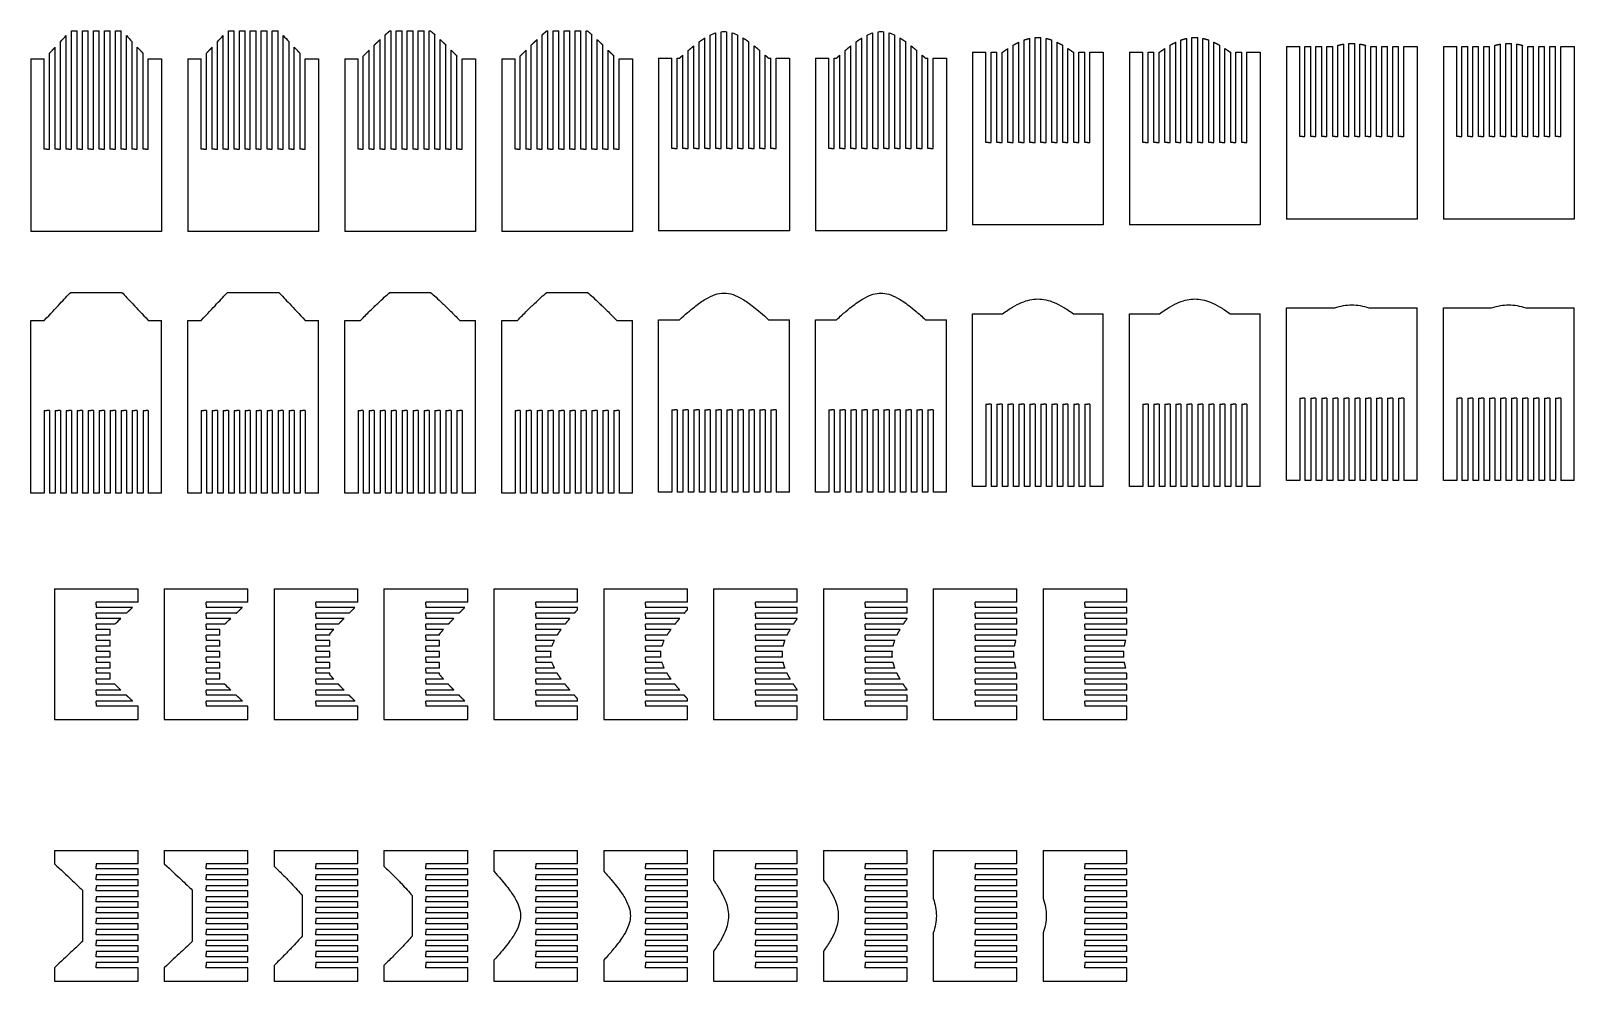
# Model space of a CAD drawing. Header units: millimetres. Extents: x -25 to 565, y 75 to 438.
import ezdxf

# ---------------------------------------------------------------- set-up
doc = ezdxf.new("R2010")
doc.units = ezdxf.units.MM
for name, color, linetype in [('x_lower_sheets', 7, 'CONTINUOUS'), ('x_upper_sheets', 7, 'CONTINUOUS'), ('y_lower_sheets', 7, 'CONTINUOUS'), ('y_upper_sheets', 7, 'CONTINUOUS')]:
    doc.layers.add(name, color=color, linetype=linetype)

msp = doc.modelspace()

# ---------------------------------------------------------------- linework, layer by layer
at = {"layer": 'x_lower_sheets'}
for points, degree in [([(-16, 125), (-16, 119.89)], 1), ([(-16, 125), (16, 125)], 1), ([(16, 119.9), (16, 125)], 1), ([(26, 125), (26, 119.89)], 1), ([(26, 125), (58, 125)], 1), ([(58, 119.9), (58, 125)], 1), ([(68, 125), (68, 118.98)], 1), ([(68, 125), (100, 125)], 1), ([(100, 119.9), (100, 125)], 1), ([(110, 125), (110, 118.98)], 1), ([(110, 125), (142, 125)], 1), ([(142, 119.9), (142, 125)], 1), ([(152, 125), (152, 117.02)], 1), ([(152, 125), (184, 125)], 1), ([(184, 119.9), (184, 125)], 1), ([(194, 125), (194, 117.02)], 1), ([(194, 125), (226, 125)], 1), ([(226, 119.9), (226, 125)], 1), ([(236, 125), (236, 113.56)], 1), ([(236, 125), (268, 125)], 1), ([(268, 119.9), (268, 125)], 1), ([(278, 125), (278, 113.56)], 1), ([(278, 125), (310, 125)], 1), ([(310, 119.9), (310, 125)], 1), ([(320, 125), (320, 106.54)], 1), ([(320, 125), (352, 125)], 1), ([(352, 119.9), (352, 125)], 1), ([(362, 125), (362, 106.54)], 1), ([(362, 125), (394, 125)], 1), ([(394, 119.9), (394, 125)], 1), ([(16, 119.9), (0, 119.9)], 1), ([(0, 119.9), (0, 118.9)], 1), ([(0, 117.9), (0, 118.9)], 1), ([(58, 119.9), (42, 119.9)], 1), ([(42, 119.9), (42, 118.9)], 1), ([(42, 117.9), (42, 118.9)], 1), ([(100, 119.9), (84, 119.9)], 1), ([(84, 119.9), (84, 118.9)], 1), ([(84, 117.9), (84, 118.9)], 1), ([(142, 119.9), (126, 119.9)], 1), ([(126, 119.9), (126, 118.9)], 1), ([(126, 117.9), (126, 118.9)], 1), ([(184, 119.9), (168, 119.9)], 1), ([(168, 119.9), (168, 118.9)], 1), ([(168, 117.9), (168, 118.9)], 1), ([(226, 119.9), (210, 119.9)], 1), ([(210, 119.9), (210, 118.9)], 1), ([(210, 117.9), (210, 118.9)], 1), ([(268, 119.9), (252, 119.9)], 1), ([(252, 119.9), (252, 118.9)], 1), ([(252, 117.9), (252, 118.9)], 1), ([(310, 119.9), (294, 119.9)], 1), ([(294, 119.9), (294, 118.9)], 1), ([(294, 117.9), (294, 118.9)], 1), ([(352, 119.9), (336, 119.9)], 1), ([(336, 119.9), (336, 118.9)], 1), ([(336, 117.9), (336, 118.9)], 1), ([(394, 119.9), (378, 119.9)], 1), ([(378, 119.9), (378, 118.9)], 1), ([(378, 117.9), (378, 118.9)], 1), ([(16, 117.9), (0, 117.9)], 1), ([(16, 115.7), (0, 115.7)], 1), ([(0, 115.7), (0, 114.7)], 1), ([(0, 113.7), (0, 114.7)], 1), ([(16, 113.7), (0, 113.7)], 1), ([(16, 115.7), (16, 117.9)], 1), ([(16, 111.5), (16, 113.7)], 1), ([(58, 117.9), (42, 117.9)], 1), ([(58, 115.7), (42, 115.7)], 1), ([(42, 115.7), (42, 114.7)], 1), ([(42, 113.7), (42, 114.7)], 1), ([(58, 113.7), (42, 113.7)], 1), ([(58, 115.7), (58, 117.9)], 1), ([(58, 111.5), (58, 113.7)], 1), ([(100, 117.9), (84, 117.9)], 1), ([(100, 115.7), (84, 115.7)], 1), ([(84, 115.7), (84, 114.7)], 1), ([(84, 113.7), (84, 114.7)], 1), ([(100, 113.7), (84, 113.7)], 1), ([(100, 115.7), (100, 117.9)], 1), ([(100, 111.5), (100, 113.7)], 1), ([(142, 117.9), (126, 117.9)], 1), ([(142, 115.7), (126, 115.7)], 1), ([(126, 115.7), (126, 114.7)], 1), ([(126, 113.7), (126, 114.7)], 1), ([(142, 113.7), (126, 113.7)], 1), ([(142, 115.7), (142, 117.9)], 1), ([(142, 111.5), (142, 113.7)], 1), ([(184, 117.9), (168, 117.9)], 1), ([(184, 115.7), (168, 115.7)], 1), ([(168, 115.7), (168, 114.7)], 1), ([(168, 113.7), (168, 114.7)], 1), ([(184, 113.7), (168, 113.7)], 1), ([(184, 115.7), (184, 117.9)], 1), ([(184, 111.5), (184, 113.7)], 1), ([(226, 117.9), (210, 117.9)], 1), ([(226, 115.7), (210, 115.7)], 1), ([(210, 115.7), (210, 114.7)], 1), ([(210, 113.7), (210, 114.7)], 1), ([(226, 113.7), (210, 113.7)], 1), ([(226, 115.7), (226, 117.9)], 1), ([(226, 111.5), (226, 113.7)], 1), ([(268, 117.9), (252, 117.9)], 1), ([(268, 115.7), (252, 115.7)], 1), ([(252, 115.7), (252, 114.7)], 1), ([(252, 113.7), (252, 114.7)], 1), ([(268, 113.7), (252, 113.7)], 1), ([(268, 115.7), (268, 117.9)], 1), ([(268, 111.5), (268, 113.7)], 1), ([(310, 117.9), (294, 117.9)], 1), ([(310, 115.7), (294, 115.7)], 1), ([(294, 115.7), (294, 114.7)], 1), ([(294, 113.7), (294, 114.7)], 1), ([(310, 113.7), (294, 113.7)], 1), ([(310, 115.7), (310, 117.9)], 1), ([(310, 111.5), (310, 113.7)], 1), ([(352, 117.9), (336, 117.9)], 1), ([(352, 115.7), (336, 115.7)], 1), ([(336, 115.7), (336, 114.7)], 1), ([(336, 113.7), (336, 114.7)], 1), ([(352, 113.7), (336, 113.7)], 1), ([(352, 115.7), (352, 117.9)], 1), ([(352, 111.5), (352, 113.7)], 1), ([(394, 117.9), (378, 117.9)], 1), ([(394, 115.7), (378, 115.7)], 1), ([(378, 115.7), (378, 114.7)], 1), ([(378, 113.7), (378, 114.7)], 1), ([(394, 113.7), (378, 113.7)], 1), ([(394, 115.7), (394, 117.9)], 1), ([(394, 111.5), (394, 113.7)], 1), ([(-5.27, 109.78), (-5.27, 90.22)], 1), ([(16, 111.5), (0, 111.5)], 1), ([(0, 111.5), (0, 110.5)], 1), ([(0, 109.5), (0, 110.5)], 1), ([(16, 109.5), (0, 109.5)], 1), ([(16, 107.3), (0, 107.3)], 1), ([(0, 107.3), (0, 106.3)], 1), ([(0, 105.3), (0, 106.3)], 1), ([(16, 107.3), (16, 109.5)], 1), ([(36.73, 109.78), (36.73, 90.22)], 1), ([(58, 111.5), (42, 111.5)], 1), ([(42, 111.5), (42, 110.5)], 1), ([(42, 109.5), (42, 110.5)], 1), ([(58, 109.5), (42, 109.5)], 1), ([(58, 107.3), (42, 107.3)], 1), ([(42, 107.3), (42, 106.3)], 1), ([(42, 105.3), (42, 106.3)], 1), ([(58, 107.3), (58, 109.5)], 1), ([(78.73, 107.77), (78.73, 92.23)], 1), ([(100, 111.5), (84, 111.5)], 1), ([(84, 111.5), (84, 110.5)], 1), ([(84, 109.5), (84, 110.5)], 1), ([(100, 109.5), (84, 109.5)], 1), ([(100, 107.3), (84, 107.3)], 1), ([(84, 107.3), (84, 106.3)], 1), ([(84, 105.3), (84, 106.3)], 1), ([(100, 107.3), (100, 109.5)], 1), ([(120.73, 107.77), (120.73, 92.23)], 1), ([(142, 111.5), (126, 111.5)], 1), ([(126, 111.5), (126, 110.5)], 1), ([(126, 109.5), (126, 110.5)], 1), ([(142, 109.5), (126, 109.5)], 1), ([(142, 107.3), (126, 107.3)], 1), ([(126, 107.3), (126, 106.3)], 1), ([(126, 105.3), (126, 106.3)], 1), ([(142, 107.3), (142, 109.5)], 1), ([(184, 111.5), (168, 111.5)], 1), ([(168, 111.5), (168, 110.5)], 1), ([(168, 109.5), (168, 110.5)], 1), ([(184, 109.5), (168, 109.5)], 1), ([(184, 107.3), (168, 107.3)], 1), ([(168, 107.3), (168, 106.3)], 1), ([(168, 105.3), (168, 106.3)], 1), ([(184, 107.3), (184, 109.5)], 1), ([(226, 111.5), (210, 111.5)], 1), ([(210, 111.5), (210, 110.5)], 1), ([(210, 109.5), (210, 110.5)], 1), ([(226, 109.5), (210, 109.5)], 1), ([(226, 107.3), (210, 107.3)], 1), ([(210, 107.3), (210, 106.3)], 1), ([(210, 105.3), (210, 106.3)], 1), ([(226, 107.3), (226, 109.5)], 1), ([(268, 111.5), (252, 111.5)], 1), ([(252, 111.5), (252, 110.5)], 1), ([(252, 109.5), (252, 110.5)], 1), ([(268, 109.5), (252, 109.5)], 1), ([(268, 107.3), (252, 107.3)], 1), ([(252, 107.3), (252, 106.3)], 1), ([(252, 105.3), (252, 106.3)], 1), ([(268, 107.3), (268, 109.5)], 1), ([(310, 111.5), (294, 111.5)], 1), ([(294, 111.5), (294, 110.5)], 1), ([(294, 109.5), (294, 110.5)], 1), ([(310, 109.5), (294, 109.5)], 1), ([(310, 107.3), (294, 107.3)], 1), ([(294, 107.3), (294, 106.3)], 1), ([(294, 105.3), (294, 106.3)], 1), ([(310, 107.3), (310, 109.5)], 1), ([(320, 106.54), (320.8, 104.27), (321.18, 102.15), (321.18, 100)], 3), ([(352, 111.5), (336, 111.5)], 1), ([(336, 111.5), (336, 110.5)], 1), ([(336, 109.5), (336, 110.5)], 1), ([(352, 109.5), (336, 109.5)], 1), ([(352, 107.3), (336, 107.3)], 1), ([(336, 107.3), (336, 106.3)], 1), ([(336, 105.3), (336, 106.3)], 1), ([(352, 107.3), (352, 109.5)], 1), ([(394, 111.5), (378, 111.5)], 1), ([(378, 111.5), (378, 110.5)], 1), ([(378, 109.5), (378, 110.5)], 1), ([(394, 109.5), (378, 109.5)], 1), ([(394, 107.3), (378, 107.3)], 1), ([(378, 107.3), (378, 106.3)], 1), ([(378, 105.3), (378, 106.3)], 1), ([(394, 107.3), (394, 109.5)], 1), ([(16, 105.3), (0, 105.3)], 1), ([(16, 103.1), (0, 103.1)], 1), ([(0, 103.1), (0, 102.1)], 1), ([(0, 101.1), (0, 102.1)], 1), ([(16, 101.1), (0, 101.1)], 1), ([(16, 103.1), (16, 105.3)], 1), ([(16, 98.9), (16, 101.1)], 1), ([(58, 105.3), (42, 105.3)], 1), ([(58, 103.1), (42, 103.1)], 1), ([(42, 103.1), (42, 102.1)], 1), ([(42, 101.1), (42, 102.1)], 1), ([(58, 101.1), (42, 101.1)], 1), ([(58, 103.1), (58, 105.3)], 1), ([(58, 98.9), (58, 101.1)], 1), ([(100, 105.3), (84, 105.3)], 1), ([(100, 103.1), (84, 103.1)], 1), ([(84, 103.1), (84, 102.1)], 1), ([(84, 101.1), (84, 102.1)], 1), ([(100, 101.1), (84, 101.1)], 1), ([(100, 103.1), (100, 105.3)], 1), ([(100, 98.9), (100, 101.1)], 1), ([(142, 105.3), (126, 105.3)], 1), ([(142, 103.1), (126, 103.1)], 1), ([(126, 103.1), (126, 102.1)], 1), ([(126, 101.1), (126, 102.1)], 1), ([(142, 101.1), (126, 101.1)], 1), ([(142, 103.1), (142, 105.3)], 1), ([(142, 98.9), (142, 101.1)], 1), ([(184, 105.3), (168, 105.3)], 1), ([(184, 103.1), (168, 103.1)], 1), ([(168, 103.1), (168, 102.1)], 1), ([(168, 101.1), (168, 102.1)], 1), ([(184, 101.1), (168, 101.1)], 1), ([(184, 103.1), (184, 105.3)], 1), ([(184, 98.9), (184, 101.1)], 1), ([(226, 105.3), (210, 105.3)], 1), ([(226, 103.1), (210, 103.1)], 1), ([(210, 103.1), (210, 102.1)], 1), ([(210, 101.1), (210, 102.1)], 1), ([(226, 101.1), (210, 101.1)], 1), ([(226, 103.1), (226, 105.3)], 1), ([(226, 98.9), (226, 101.1)], 1), ([(268, 105.3), (252, 105.3)], 1), ([(268, 103.1), (252, 103.1)], 1), ([(252, 103.1), (252, 102.1)], 1), ([(252, 101.1), (252, 102.1)], 1), ([(268, 101.1), (252, 101.1)], 1), ([(268, 103.1), (268, 105.3)], 1), ([(268, 98.9), (268, 101.1)], 1), ([(310, 105.3), (294, 105.3)], 1), ([(310, 103.1), (294, 103.1)], 1), ([(294, 103.1), (294, 102.1)], 1), ([(294, 101.1), (294, 102.1)], 1), ([(310, 101.1), (294, 101.1)], 1), ([(310, 103.1), (310, 105.3)], 1), ([(310, 98.9), (310, 101.1)], 1), ([(352, 105.3), (336, 105.3)], 1), ([(352, 103.1), (336, 103.1)], 1), ([(336, 103.1), (336, 102.1)], 1), ([(336, 101.1), (336, 102.1)], 1), ([(352, 101.1), (336, 101.1)], 1), ([(352, 103.1), (352, 105.3)], 1), ([(352, 98.9), (352, 101.1)], 1), ([(394, 105.3), (378, 105.3)], 1), ([(394, 103.1), (378, 103.1)], 1), ([(378, 103.1), (378, 102.1)], 1), ([(378, 101.1), (378, 102.1)], 1), ([(394, 101.1), (378, 101.1)], 1), ([(394, 103.1), (394, 105.3)], 1), ([(394, 98.9), (394, 101.1)], 1), ([(16, 98.9), (0, 98.9)], 1), ([(0, 98.9), (0, 97.9)], 1), ([(0, 96.9), (0, 97.9)], 1), ([(16, 96.9), (0, 96.9)], 1), ([(16, 94.7), (0, 94.7)], 1), ([(0, 94.7), (0, 93.7)], 1), ([(16, 94.7), (16, 96.9)], 1), ([(58, 98.9), (42, 98.9)], 1), ([(42, 98.9), (42, 97.9)], 1), ([(42, 96.9), (42, 97.9)], 1), ([(58, 96.9), (42, 96.9)], 1), ([(58, 94.7), (42, 94.7)], 1), ([(42, 94.7), (42, 93.7)], 1), ([(58, 94.7), (58, 96.9)], 1), ([(100, 98.9), (84, 98.9)], 1), ([(84, 98.9), (84, 97.9)], 1), ([(84, 96.9), (84, 97.9)], 1), ([(100, 96.9), (84, 96.9)], 1), ([(100, 94.7), (84, 94.7)], 1), ([(84, 94.7), (84, 93.7)], 1), ([(100, 94.7), (100, 96.9)], 1), ([(142, 98.9), (126, 98.9)], 1), ([(126, 98.9), (126, 97.9)], 1), ([(126, 96.9), (126, 97.9)], 1), ([(142, 96.9), (126, 96.9)], 1), ([(142, 94.7), (126, 94.7)], 1), ([(126, 94.7), (126, 93.7)], 1), ([(142, 94.7), (142, 96.9)], 1), ([(184, 98.9), (168, 98.9)], 1), ([(168, 98.9), (168, 97.9)], 1), ([(168, 96.9), (168, 97.9)], 1), ([(184, 96.9), (168, 96.9)], 1), ([(184, 94.7), (168, 94.7)], 1), ([(168, 94.7), (168, 93.7)], 1), ([(184, 94.7), (184, 96.9)], 1), ([(226, 98.9), (210, 98.9)], 1), ([(210, 98.9), (210, 97.9)], 1), ([(210, 96.9), (210, 97.9)], 1), ([(226, 96.9), (210, 96.9)], 1), ([(226, 94.7), (210, 94.7)], 1), ([(210, 94.7), (210, 93.7)], 1), ([(226, 94.7), (226, 96.9)], 1), ([(268, 98.9), (252, 98.9)], 1), ([(252, 98.9), (252, 97.9)], 1), ([(252, 96.9), (252, 97.9)], 1), ([(268, 96.9), (252, 96.9)], 1), ([(268, 94.7), (252, 94.7)], 1), ([(252, 94.7), (252, 93.7)], 1), ([(268, 94.7), (268, 96.9)], 1), ([(310, 98.9), (294, 98.9)], 1), ([(294, 98.9), (294, 97.9)], 1), ([(294, 96.9), (294, 97.9)], 1), ([(310, 96.9), (294, 96.9)], 1), ([(310, 94.7), (294, 94.7)], 1), ([(294, 94.7), (294, 93.7)], 1), ([(310, 94.7), (310, 96.9)], 1), ([(321.18, 100), (321.18, 97.85), (320.8, 95.73), (320, 93.46)], 3), ([(352, 98.9), (336, 98.9)], 1), ([(336, 98.9), (336, 97.9)], 1), ([(336, 96.9), (336, 97.9)], 1), ([(352, 96.9), (336, 96.9)], 1), ([(352, 94.7), (336, 94.7)], 1), ([(336, 94.7), (336, 93.7)], 1), ([(352, 94.7), (352, 96.9)], 1), ([(394, 98.9), (378, 98.9)], 1), ([(378, 98.9), (378, 97.9)], 1), ([(378, 96.9), (378, 97.9)], 1), ([(394, 96.9), (378, 96.9)], 1), ([(394, 94.7), (378, 94.7)], 1), ([(378, 94.7), (378, 93.7)], 1), ([(394, 94.7), (394, 96.9)], 1), ([(0, 92.7), (0, 93.7)], 1), ([(16, 92.7), (0, 92.7)], 1), ([(16, 90.5), (0, 90.5)], 1), ([(0, 90.5), (0, 89.5)], 1), ([(0, 88.5), (0, 89.5)], 1), ([(16, 88.5), (0, 88.5)], 1), ([(16, 90.5), (16, 92.7)], 1), ([(42, 92.7), (42, 93.7)], 1), ([(58, 92.7), (42, 92.7)], 1), ([(58, 90.5), (42, 90.5)], 1), ([(42, 90.5), (42, 89.5)], 1), ([(42, 88.5), (42, 89.5)], 1), ([(58, 88.5), (42, 88.5)], 1), ([(58, 90.5), (58, 92.7)], 1), ([(84, 92.7), (84, 93.7)], 1), ([(100, 92.7), (84, 92.7)], 1), ([(100, 90.5), (84, 90.5)], 1), ([(84, 90.5), (84, 89.5)], 1), ([(84, 88.5), (84, 89.5)], 1), ([(100, 88.5), (84, 88.5)], 1), ([(100, 90.5), (100, 92.7)], 1), ([(126, 92.7), (126, 93.7)], 1), ([(142, 92.7), (126, 92.7)], 1), ([(142, 90.5), (126, 90.5)], 1), ([(126, 90.5), (126, 89.5)], 1), ([(126, 88.5), (126, 89.5)], 1), ([(142, 88.5), (126, 88.5)], 1), ([(142, 90.5), (142, 92.7)], 1), ([(168, 92.7), (168, 93.7)], 1), ([(184, 92.7), (168, 92.7)], 1), ([(184, 90.5), (168, 90.5)], 1), ([(168, 90.5), (168, 89.5)], 1), ([(168, 88.5), (168, 89.5)], 1), ([(184, 88.5), (168, 88.5)], 1), ([(184, 90.5), (184, 92.7)], 1), ([(210, 92.7), (210, 93.7)], 1), ([(226, 92.7), (210, 92.7)], 1), ([(226, 90.5), (210, 90.5)], 1), ([(210, 90.5), (210, 89.5)], 1), ([(210, 88.5), (210, 89.5)], 1), ([(226, 88.5), (210, 88.5)], 1), ([(226, 90.5), (226, 92.7)], 1), ([(252, 92.7), (252, 93.7)], 1), ([(268, 92.7), (252, 92.7)], 1), ([(268, 90.5), (252, 90.5)], 1), ([(252, 90.5), (252, 89.5)], 1), ([(252, 88.5), (252, 89.5)], 1), ([(268, 88.5), (252, 88.5)], 1), ([(268, 90.5), (268, 92.7)], 1), ([(294, 92.7), (294, 93.7)], 1), ([(310, 92.7), (294, 92.7)], 1), ([(310, 90.5), (294, 90.5)], 1), ([(294, 90.5), (294, 89.5)], 1), ([(294, 88.5), (294, 89.5)], 1), ([(310, 88.5), (294, 88.5)], 1), ([(310, 90.5), (310, 92.7)], 1), ([(320, 93.46), (320, 75)], 1), ([(336, 92.7), (336, 93.7)], 1), ([(352, 92.7), (336, 92.7)], 1), ([(352, 90.5), (336, 90.5)], 1), ([(336, 90.5), (336, 89.5)], 1), ([(336, 88.5), (336, 89.5)], 1), ([(352, 88.5), (336, 88.5)], 1), ([(352, 90.5), (352, 92.7)], 1), ([(362, 93.46), (362, 75)], 1), ([(378, 92.7), (378, 93.7)], 1), ([(394, 92.7), (378, 92.7)], 1), ([(394, 90.5), (378, 90.5)], 1), ([(378, 90.5), (378, 89.5)], 1), ([(378, 88.5), (378, 89.5)], 1), ([(394, 88.5), (378, 88.5)], 1), ([(394, 90.5), (394, 92.7)], 1), ([(16, 86.3), (0, 86.3)], 1), ([(0, 86.3), (0, 85.3)], 1), ([(0, 84.3), (0, 85.3)], 1), ([(16, 84.3), (0, 84.3)], 1), ([(16, 86.3), (16, 88.5)], 1), ([(16, 82.1), (16, 84.3)], 1), ([(58, 86.3), (42, 86.3)], 1), ([(42, 86.3), (42, 85.3)], 1), ([(42, 84.3), (42, 85.3)], 1), ([(58, 84.3), (42, 84.3)], 1), ([(58, 86.3), (58, 88.5)], 1), ([(58, 82.1), (58, 84.3)], 1), ([(100, 86.3), (84, 86.3)], 1), ([(84, 86.3), (84, 85.3)], 1), ([(84, 84.3), (84, 85.3)], 1), ([(100, 84.3), (84, 84.3)], 1), ([(100, 86.3), (100, 88.5)], 1), ([(100, 82.1), (100, 84.3)], 1), ([(142, 86.3), (126, 86.3)], 1), ([(126, 86.3), (126, 85.3)], 1), ([(126, 84.3), (126, 85.3)], 1), ([(142, 84.3), (126, 84.3)], 1), ([(142, 86.3), (142, 88.5)], 1), ([(142, 82.1), (142, 84.3)], 1), ([(152, 82.98), (152, 75)], 1), ([(184, 86.3), (168, 86.3)], 1), ([(168, 86.3), (168, 85.3)], 1), ([(168, 84.3), (168, 85.3)], 1), ([(184, 84.3), (168, 84.3)], 1), ([(184, 86.3), (184, 88.5)], 1), ([(184, 82.1), (184, 84.3)], 1), ([(194, 82.98), (194, 75)], 1), ([(226, 86.3), (210, 86.3)], 1), ([(210, 86.3), (210, 85.3)], 1), ([(210, 84.3), (210, 85.3)], 1), ([(226, 84.3), (210, 84.3)], 1), ([(226, 86.3), (226, 88.5)], 1), ([(226, 82.1), (226, 84.3)], 1), ([(236, 86.44), (236, 75)], 1), ([(268, 86.3), (252, 86.3)], 1), ([(252, 86.3), (252, 85.3)], 1), ([(252, 84.3), (252, 85.3)], 1), ([(268, 84.3), (252, 84.3)], 1), ([(268, 86.3), (268, 88.5)], 1), ([(268, 82.1), (268, 84.3)], 1), ([(278, 86.44), (278, 75)], 1), ([(310, 86.3), (294, 86.3)], 1), ([(294, 86.3), (294, 85.3)], 1), ([(294, 84.3), (294, 85.3)], 1), ([(310, 84.3), (294, 84.3)], 1), ([(310, 86.3), (310, 88.5)], 1), ([(310, 82.1), (310, 84.3)], 1), ([(352, 86.3), (336, 86.3)], 1), ([(336, 86.3), (336, 85.3)], 1), ([(336, 84.3), (336, 85.3)], 1), ([(352, 84.3), (336, 84.3)], 1), ([(352, 86.3), (352, 88.5)], 1), ([(352, 82.1), (352, 84.3)], 1), ([(394, 86.3), (378, 86.3)], 1), ([(378, 86.3), (378, 85.3)], 1), ([(378, 84.3), (378, 85.3)], 1), ([(394, 84.3), (378, 84.3)], 1), ([(394, 86.3), (394, 88.5)], 1), ([(394, 82.1), (394, 84.3)], 1), ([(-16, 80.11), (-16, 75)], 1), ([(16, 82.1), (0, 82.1)], 1), ([(0, 82.1), (0, 81.1)], 1), ([(0, 80.1), (0, 81.1)], 1), ([(16, 80.1), (0, 80.1)], 1), ([(16, 75), (16, 80.1)], 1), ([(26, 80.11), (26, 75)], 1), ([(58, 82.1), (42, 82.1)], 1), ([(42, 82.1), (42, 81.1)], 1), ([(42, 80.1), (42, 81.1)], 1), ([(58, 80.1), (42, 80.1)], 1), ([(58, 75), (58, 80.1)], 1), ([(68, 81.02), (68, 75)], 1), ([(100, 82.1), (84, 82.1)], 1), ([(84, 82.1), (84, 81.1)], 1), ([(84, 80.1), (84, 81.1)], 1), ([(100, 80.1), (84, 80.1)], 1), ([(100, 75), (100, 80.1)], 1), ([(110, 81.02), (110, 75)], 1), ([(142, 82.1), (126, 82.1)], 1), ([(126, 82.1), (126, 81.1)], 1), ([(126, 80.1), (126, 81.1)], 1), ([(142, 80.1), (126, 80.1)], 1), ([(142, 75), (142, 80.1)], 1), ([(184, 82.1), (168, 82.1)], 1), ([(168, 82.1), (168, 81.1)], 1), ([(168, 80.1), (168, 81.1)], 1), ([(184, 80.1), (168, 80.1)], 1), ([(184, 75), (184, 80.1)], 1), ([(226, 82.1), (210, 82.1)], 1), ([(210, 82.1), (210, 81.1)], 1), ([(210, 80.1), (210, 81.1)], 1), ([(226, 80.1), (210, 80.1)], 1), ([(226, 75), (226, 80.1)], 1), ([(268, 82.1), (252, 82.1)], 1), ([(252, 82.1), (252, 81.1)], 1), ([(252, 80.1), (252, 81.1)], 1), ([(268, 80.1), (252, 80.1)], 1), ([(268, 75), (268, 80.1)], 1), ([(310, 82.1), (294, 82.1)], 1), ([(294, 82.1), (294, 81.1)], 1), ([(294, 80.1), (294, 81.1)], 1), ([(310, 80.1), (294, 80.1)], 1), ([(310, 75), (310, 80.1)], 1), ([(352, 82.1), (336, 82.1)], 1), ([(336, 82.1), (336, 81.1)], 1), ([(336, 80.1), (336, 81.1)], 1), ([(352, 80.1), (336, 80.1)], 1), ([(352, 75), (352, 80.1)], 1), ([(394, 82.1), (378, 82.1)], 1), ([(378, 82.1), (378, 81.1)], 1), ([(378, 80.1), (378, 81.1)], 1), ([(394, 80.1), (378, 80.1)], 1), ([(394, 75), (394, 80.1)], 1), ([(-16, 75), (16, 75)], 1), ([(26, 75), (58, 75)], 1), ([(68, 75), (100, 75)], 1), ([(110, 75), (142, 75)], 1), ([(152, 75), (184, 75)], 1), ([(194, 75), (226, 75)], 1), ([(236, 75), (268, 75)], 1), ([(278, 75), (310, 75)], 1), ([(320, 75), (352, 75)], 1), ([(362, 75), (394, 75)], 1)]:
    msp.add_open_spline(points, degree=degree, dxfattribs=at)
for points, knots in [([(-16, 119.89), (-13.46, 117.51), (-11.43, 115.6), (-9.7, 113.97), (-7.96, 112.33), (-6.53, 110.97), (-5.27, 109.78)], [-2.9441744, -2.9441744, -2.9441744, -2.9441744, -2.5933787, -2.5933787, -2.5933787, -2.242583, -2.242583, -2.242583, -2.242583]), ([(26, 119.89), (28.54, 117.51), (30.57, 115.6), (32.3, 113.97), (34.04, 112.33), (35.47, 110.97), (36.73, 109.78)], [-2.9441744, -2.9441744, -2.9441744, -2.9441744, -2.5933787, -2.5933787, -2.5933787, -2.242583, -2.242583, -2.242583, -2.242583]), ([(68, 118.98), (69.37, 117.64), (70.57, 116.45), (71.64, 115.36), (72.72, 114.28), (73.67, 113.3), (74.53, 112.4), (76.25, 110.61), (77.6, 109.11), (78.73, 107.77)], [-1.8225461, -1.8225461, -1.8225461, -1.8225461, -1.6260931, -1.6260931, -1.6260931, -1.4296401, -1.4296401, -1.4296401, -1.0367341, -1.0367341, -1.0367341, -1.0367341]), ([(110, 118.98), (111.37, 117.64), (112.57, 116.45), (113.64, 115.36), (114.72, 114.28), (115.67, 113.3), (116.53, 112.4), (118.25, 110.61), (119.6, 109.11), (120.73, 107.77)], [-1.8225461, -1.8225461, -1.8225461, -1.8225461, -1.6260931, -1.6260931, -1.6260931, -1.4296401, -1.4296401, -1.4296401, -1.0367341, -1.0367341, -1.0367341, -1.0367341]), ([(152, 117.02), (154.04, 114.78), (155.6, 112.96), (156.87, 111.35), (158.13, 109.74), (159.11, 108.35), (159.88, 107.06), (160.65, 105.78), (161.21, 104.6), (161.6, 103.45), (161.98, 102.3), (162.19, 101.18), (162.19, 100)], [-1.260138, -1.260138, -1.260138, -1.260138, -0.945104, -0.945104, -0.945104, -0.630069, -0.630069, -0.630069, -0.315035, -0.315035, -0.315035, 0, 0, 0, 0]), ([(194, 117.02), (195.23, 115.67), (196.25, 114.51), (197.14, 113.47), (198.02, 112.42), (198.76, 111.5), (199.4, 110.66), (200.69, 108.97), (201.6, 107.6), (202.29, 106.35), (202.97, 105.12), (203.44, 104.02), (203.74, 102.99), (204.05, 101.95), (204.19, 100.98), (204.19, 100), (204.19, 99.02), (204.05, 98.05), (203.74, 97.01), (203.44, 95.98), (202.97, 94.88), (202.29, 93.65), (201.6, 92.4), (200.69, 91.03), (199.4, 89.34), (198.76, 88.5), (198.02, 87.58), (197.14, 86.53), (196.25, 85.49), (195.23, 84.33), (194, 82.98)], [-1.260138, -1.260138, -1.260138, -1.260138, -1.102621, -1.102621, -1.102621, -0.945104, -0.945104, -0.945104, -0.630069, -0.630069, -0.630069, -0.315035, -0.315035, -0.315035, 0, 0, 0, 0.315035, 0.315035, 0.315035, 0.630069, 0.630069, 0.630069, 0.945104, 0.945104, 0.945104, 1.102621, 1.102621, 1.102621, 1.260138, 1.260138, 1.260138, 1.260138]), ([(236, 113.56), (237.03, 112.15), (237.88, 110.86), (238.59, 109.66), (239.3, 108.45), (239.87, 107.32), (240.32, 106.24), (241.23, 104.07), (241.68, 102.08), (241.68, 100)], [-0.8255274, -0.8255274, -0.8255274, -0.8255274, -0.6191455, -0.6191455, -0.6191455, -0.4127637, -0.4127637, -0.4127637, 0, 0, 0, 0]), ([(278, 113.56), (279.12, 112.02), (280, 110.67), (280.72, 109.43), (281.44, 108.18), (282, 107.05), (282.43, 105.97), (283.3, 103.83), (283.68, 101.92), (283.68, 100), (283.68, 98.08), (283.3, 96.17), (282.43, 94.03), (282, 92.95), (281.44, 91.82), (280.72, 90.57), (280, 89.33), (279.12, 87.98), (278, 86.44)], [-0.825527, -0.825527, -0.825527, -0.825527, -0.619146, -0.619146, -0.619146, -0.412764, -0.412764, -0.412764, 0, 0, 0, 0.412764, 0.412764, 0.412764, 0.619146, 0.619146, 0.619146, 0.825527, 0.825527, 0.825527, 0.825527]), ([(362, 106.54), (362.81, 104.24), (363.18, 102.12), (363.18, 100), (363.18, 97.88), (362.81, 95.76), (362, 93.46)], [-0.3395441, -0.3395441, -0.3395441, -0.3395441, 0, 0, 0, 0.3395441, 0.3395441, 0.3395441, 0.3395441]), ([(162.19, 100), (162.19, 98.82), (161.98, 97.7), (161.6, 96.55), (161.21, 95.4), (160.65, 94.22), (159.88, 92.94), (159.11, 91.65), (158.13, 90.26), (156.87, 88.65), (155.6, 87.04), (154.04, 85.22), (152, 82.98)], [0, 0, 0, 0, 0.315035, 0.315035, 0.315035, 0.630069, 0.630069, 0.630069, 0.945104, 0.945104, 0.945104, 1.260138, 1.260138, 1.260138, 1.260138]), ([(241.68, 100), (241.68, 97.92), (241.23, 95.93), (240.32, 93.76), (239.87, 92.68), (239.3, 91.55), (238.59, 90.34), (237.88, 89.14), (237.03, 87.85), (236, 86.44)], [0, 0, 0, 0, 0.4127637, 0.4127637, 0.4127637, 0.6191455, 0.6191455, 0.6191455, 0.8255274, 0.8255274, 0.8255274, 0.8255274]), ([(-5.27, 90.22), (-6.53, 89.03), (-7.96, 87.67), (-9.7, 86.03), (-11.43, 84.4), (-13.46, 82.49), (-16, 80.11)], [2.242583, 2.242583, 2.242583, 2.242583, 2.5933787, 2.5933787, 2.5933787, 2.9441744, 2.9441744, 2.9441744, 2.9441744]), ([(36.73, 90.22), (35.47, 89.03), (34.04, 87.67), (32.3, 86.03), (30.57, 84.4), (28.54, 82.49), (26, 80.11)], [2.242583, 2.242583, 2.242583, 2.242583, 2.5933787, 2.5933787, 2.5933787, 2.9441744, 2.9441744, 2.9441744, 2.9441744]), ([(78.73, 92.23), (77.6, 90.89), (76.25, 89.39), (74.53, 87.6), (73.67, 86.7), (72.72, 85.72), (71.64, 84.64), (70.57, 83.55), (69.37, 82.36), (68, 81.02)], [1.0367341, 1.0367341, 1.0367341, 1.0367341, 1.4296401, 1.4296401, 1.4296401, 1.6260931, 1.6260931, 1.6260931, 1.8225461, 1.8225461, 1.8225461, 1.8225461]), ([(120.73, 92.23), (119.6, 90.89), (118.25, 89.39), (116.53, 87.6), (115.67, 86.7), (114.72, 85.72), (113.64, 84.64), (112.57, 83.55), (111.37, 82.36), (110, 81.02)], [1.0367341, 1.0367341, 1.0367341, 1.0367341, 1.4296401, 1.4296401, 1.4296401, 1.6260931, 1.6260931, 1.6260931, 1.8225461, 1.8225461, 1.8225461, 1.8225461])]:
    msp.add_open_spline(points, degree=3, knots=knots, dxfattribs=at)
at = {"layer": 'x_upper_sheets'}
for points, knots in [([(-19.89, 327.64), (-17.51, 330.18), (-15.6, 332.2), (-13.97, 333.94), (-12.33, 335.67), (-10.97, 337.11), (-9.78, 338.36)], [-2.9441744, -2.9441744, -2.9441744, -2.9441744, -2.5933787, -2.5933787, -2.5933787, -2.242583, -2.242583, -2.242583, -2.242583]), ([(9.78, 338.36), (10.97, 337.11), (12.33, 335.67), (13.97, 333.94), (15.6, 332.2), (17.51, 330.18), (19.89, 327.64)], [2.242583, 2.242583, 2.242583, 2.242583, 2.5933787, 2.5933787, 2.5933787, 2.9441744, 2.9441744, 2.9441744, 2.9441744]), ([(40.11, 327.64), (42.49, 330.18), (44.4, 332.2), (46.03, 333.94), (47.67, 335.67), (49.03, 337.11), (50.22, 338.36)], [-2.9441744, -2.9441744, -2.9441744, -2.9441744, -2.5933787, -2.5933787, -2.5933787, -2.242583, -2.242583, -2.242583, -2.242583]), ([(69.78, 338.36), (70.97, 337.11), (72.33, 335.67), (73.97, 333.94), (75.6, 332.2), (77.51, 330.18), (79.89, 327.64)], [2.242583, 2.242583, 2.242583, 2.242583, 2.5933787, 2.5933787, 2.5933787, 2.9441744, 2.9441744, 2.9441744, 2.9441744]), ([(101.02, 327.64), (102.36, 329), (103.55, 330.2), (104.64, 331.28), (105.72, 332.35), (106.7, 333.31), (107.6, 334.17), (109.39, 335.88), (110.89, 337.24), (112.23, 338.36)], [-1.8225461, -1.8225461, -1.8225461, -1.8225461, -1.6260931, -1.6260931, -1.6260931, -1.4296401, -1.4296401, -1.4296401, -1.0367341, -1.0367341, -1.0367341, -1.0367341]), ([(127.77, 338.36), (129.11, 337.24), (130.61, 335.88), (132.4, 334.17), (133.3, 333.31), (134.28, 332.35), (135.36, 331.28), (136.45, 330.2), (137.64, 329), (138.98, 327.64)], [1.0367341, 1.0367341, 1.0367341, 1.0367341, 1.4296401, 1.4296401, 1.4296401, 1.6260931, 1.6260931, 1.6260931, 1.8225461, 1.8225461, 1.8225461, 1.8225461]), ([(161.02, 327.64), (162.36, 329), (163.55, 330.2), (164.64, 331.28), (165.72, 332.35), (166.7, 333.31), (167.6, 334.17), (169.39, 335.88), (170.89, 337.24), (172.23, 338.36)], [-1.8225461, -1.8225461, -1.8225461, -1.8225461, -1.6260931, -1.6260931, -1.6260931, -1.4296401, -1.4296401, -1.4296401, -1.0367341, -1.0367341, -1.0367341, -1.0367341]), ([(187.77, 338.36), (189.11, 337.24), (190.61, 335.88), (192.4, 334.17), (193.3, 333.31), (194.28, 332.35), (195.36, 331.28), (196.45, 330.2), (197.64, 329), (198.98, 327.64)], [1.0367341, 1.0367341, 1.0367341, 1.0367341, 1.4296401, 1.4296401, 1.4296401, 1.6260931, 1.6260931, 1.6260931, 1.8225461, 1.8225461, 1.8225461, 1.8225461]), ([(222.98, 327.91), (225.22, 329.95), (227.04, 331.5), (228.65, 332.77), (230.26, 334.04), (231.65, 335.01), (232.94, 335.78), (234.22, 336.55), (235.4, 337.12), (236.55, 337.5), (237.7, 337.89), (238.82, 338.09), (240, 338.09)], [-1.260138, -1.260138, -1.260138, -1.260138, -0.945104, -0.945104, -0.945104, -0.630069, -0.630069, -0.630069, -0.315035, -0.315035, -0.315035, 0, 0, 0, 0]), ([(240, 338.09), (241.18, 338.09), (242.3, 337.89), (243.45, 337.5), (244.6, 337.12), (245.78, 336.55), (247.06, 335.78), (248.35, 335.01), (249.74, 334.04), (251.35, 332.77), (252.96, 331.5), (254.78, 329.95), (257.02, 327.91)], [0, 0, 0, 0, 0.315035, 0.315035, 0.315035, 0.630069, 0.630069, 0.630069, 0.945104, 0.945104, 0.945104, 1.260138, 1.260138, 1.260138, 1.260138]), ([(282.98, 327.91), (284.33, 329.14), (285.49, 330.16), (286.53, 331.04), (287.58, 331.92), (288.5, 332.67), (289.34, 333.31), (291.03, 334.6), (292.4, 335.5), (293.65, 336.19), (294.88, 336.88), (295.98, 337.34), (297.01, 337.65), (298.05, 337.95), (299.02, 338.09), (300, 338.09), (300.98, 338.09), (301.95, 337.95), (302.99, 337.65), (304.02, 337.34), (305.12, 336.88), (306.35, 336.19), (307.6, 335.5), (308.97, 334.6), (310.66, 333.31), (311.5, 332.67), (312.42, 331.92), (313.47, 331.04), (314.51, 330.16), (315.67, 329.14), (317.02, 327.91)], [-1.260138, -1.260138, -1.260138, -1.260138, -1.102621, -1.102621, -1.102621, -0.945104, -0.945104, -0.945104, -0.630069, -0.630069, -0.630069, -0.315035, -0.315035, -0.315035, 0, 0, 0, 0.315035, 0.315035, 0.315035, 0.630069, 0.630069, 0.630069, 0.945104, 0.945104, 0.945104, 1.102621, 1.102621, 1.102621, 1.260138, 1.260138, 1.260138, 1.260138]), ([(346.44, 330.16), (347.85, 331.19), (349.14, 332.03), (350.34, 332.75), (351.55, 333.45), (352.68, 334.03), (353.76, 334.48), (355.93, 335.38), (357.92, 335.84), (360, 335.84)], [-0.8255274, -0.8255274, -0.8255274, -0.8255274, -0.6191455, -0.6191455, -0.6191455, -0.4127637, -0.4127637, -0.4127637, 0, 0, 0, 0]), ([(360, 335.84), (362.08, 335.84), (364.07, 335.38), (366.24, 334.48), (367.32, 334.03), (368.45, 333.45), (369.66, 332.75), (370.86, 332.03), (372.15, 331.19), (373.56, 330.16)], [0, 0, 0, 0, 0.4127637, 0.4127637, 0.4127637, 0.6191455, 0.6191455, 0.6191455, 0.8255274, 0.8255274, 0.8255274, 0.8255274]), ([(406.44, 330.16), (407.98, 331.28), (409.33, 332.16), (410.57, 332.88), (411.82, 333.6), (412.95, 334.16), (414.03, 334.59), (416.17, 335.45), (418.08, 335.84), (420, 335.84), (421.92, 335.84), (423.83, 335.45), (425.97, 334.59), (427.05, 334.16), (428.18, 333.6), (429.43, 332.88), (430.67, 332.16), (432.02, 331.28), (433.56, 330.16)], [-0.825527, -0.825527, -0.825527, -0.825527, -0.619146, -0.619146, -0.619146, -0.412764, -0.412764, -0.412764, 0, 0, 0, 0.412764, 0.412764, 0.412764, 0.619146, 0.619146, 0.619146, 0.825527, 0.825527, 0.825527, 0.825527]), ([(533.46, 332.41), (535.76, 333.22), (537.88, 333.59), (540, 333.59), (542.12, 333.59), (544.24, 333.22), (546.54, 332.41)], [-0.3395441, -0.3395441, -0.3395441, -0.3395441, 0, 0, 0, 0.3395441, 0.3395441, 0.3395441, 0.3395441])]:
    msp.add_open_spline(points, degree=3, knots=knots, dxfattribs=at)
for points, degree in [([(-9.78, 338.36), (9.78, 338.36)], 1), ([(50.22, 338.36), (69.78, 338.36)], 1), ([(112.23, 338.36), (127.77, 338.36)], 1), ([(172.23, 338.36), (187.77, 338.36)], 1), ([(455, 266.41), (455, 332.41)], 1), ([(455, 332.41), (473.46, 332.41)], 1), ([(473.46, 332.41), (475.73, 333.21), (477.85, 333.59), (480, 333.59)], 3), ([(480, 333.59), (482.15, 333.59), (484.27, 333.21), (486.54, 332.41)], 3), ([(486.54, 332.41), (505, 332.41)], 1), ([(505, 266.41), (505, 332.41)], 1), ([(515, 266.41), (515, 332.41)], 1), ([(515, 332.41), (533.46, 332.41)], 1), ([(546.54, 332.41), (565, 332.41)], 1), ([(565, 266.41), (565, 332.41)], 1), ([(-25, 261.64), (-25, 327.64)], 1), ([(-25, 327.64), (-19.89, 327.64)], 1), ([(19.89, 327.64), (25, 327.64)], 1), ([(25, 261.64), (25, 327.64)], 1), ([(35, 261.64), (35, 327.64)], 1), ([(35, 327.64), (40.11, 327.64)], 1), ([(79.89, 327.64), (85, 327.64)], 1), ([(85, 261.64), (85, 327.64)], 1), ([(95, 261.64), (95, 327.64)], 1), ([(95, 327.64), (101.02, 327.64)], 1), ([(138.98, 327.64), (145, 327.64)], 1), ([(145, 261.64), (145, 327.64)], 1), ([(155, 261.64), (155, 327.64)], 1), ([(155, 327.64), (161.02, 327.64)], 1), ([(198.98, 327.64), (205, 327.64)], 1), ([(205, 261.64), (205, 327.64)], 1), ([(215, 261.91), (215, 327.91)], 1), ([(215, 327.91), (222.98, 327.91)], 1), ([(257.02, 327.91), (265, 327.91)], 1), ([(265, 261.91), (265, 327.91)], 1), ([(275, 261.91), (275, 327.91)], 1), ([(275, 327.91), (282.98, 327.91)], 1), ([(317.02, 327.91), (325, 327.91)], 1), ([(325, 261.91), (325, 327.91)], 1), ([(335, 264.16), (335, 330.16)], 1), ([(335, 330.16), (346.44, 330.16)], 1), ([(373.56, 330.16), (385, 330.16)], 1), ([(385, 264.16), (385, 330.16)], 1), ([(395, 264.16), (395, 330.16)], 1), ([(395, 330.16), (406.44, 330.16)], 1), ([(433.56, 330.16), (445, 330.16)], 1), ([(445, 264.16), (445, 330.16)], 1), ([(340.1, 295.66), (341.1, 295.66)], 1), ([(340.1, 295.66), (340.1, 264.16)], 1), ([(342.1, 295.66), (341.1, 295.66)], 1), ([(342.1, 295.66), (342.1, 264.16)], 1), ([(344.3, 295.66), (345.3, 295.66)], 1), ([(344.3, 295.66), (344.3, 264.16)], 1), ([(346.3, 295.66), (345.3, 295.66)], 1), ([(346.3, 295.66), (346.3, 264.16)], 1), ([(348.5, 295.66), (349.5, 295.66)], 1), ([(348.5, 295.66), (348.5, 264.16)], 1), ([(350.5, 295.66), (349.5, 295.66)], 1), ([(350.5, 295.66), (350.5, 264.16)], 1), ([(352.7, 295.66), (353.7, 295.66)], 1), ([(352.7, 295.66), (352.7, 264.16)], 1), ([(354.7, 295.66), (353.7, 295.66)], 1), ([(354.7, 295.66), (354.7, 264.16)], 1), ([(356.9, 295.66), (357.9, 295.66)], 1), ([(356.9, 295.66), (356.9, 264.16)], 1), ([(358.9, 295.66), (357.9, 295.66)], 1), ([(358.9, 295.66), (358.9, 264.16)], 1), ([(361.1, 295.66), (362.1, 295.66)], 1), ([(361.1, 295.66), (361.1, 264.16)], 1), ([(363.1, 295.66), (362.1, 295.66)], 1), ([(363.1, 295.66), (363.1, 264.16)], 1), ([(365.3, 295.66), (366.3, 295.66)], 1), ([(365.3, 295.66), (365.3, 264.16)], 1), ([(367.3, 295.66), (366.3, 295.66)], 1), ([(367.3, 295.66), (367.3, 264.16)], 1), ([(369.5, 295.66), (370.5, 295.66)], 1), ([(369.5, 295.66), (369.5, 264.16)], 1), ([(371.5, 295.66), (370.5, 295.66)], 1), ([(371.5, 295.66), (371.5, 264.16)], 1), ([(373.7, 295.66), (374.7, 295.66)], 1), ([(373.7, 295.66), (373.7, 264.16)], 1), ([(375.7, 295.66), (374.7, 295.66)], 1), ([(375.7, 295.66), (375.7, 264.16)], 1), ([(377.9, 295.66), (378.9, 295.66)], 1), ([(377.9, 295.66), (377.9, 264.16)], 1), ([(379.9, 295.66), (378.9, 295.66)], 1), ([(379.9, 295.66), (379.9, 264.16)], 1), ([(400.1, 295.66), (401.1, 295.66)], 1), ([(400.1, 295.66), (400.1, 264.16)], 1), ([(402.1, 295.66), (401.1, 295.66)], 1), ([(402.1, 295.66), (402.1, 264.16)], 1), ([(404.3, 295.66), (405.3, 295.66)], 1), ([(404.3, 295.66), (404.3, 264.16)], 1), ([(406.3, 295.66), (405.3, 295.66)], 1), ([(406.3, 295.66), (406.3, 264.16)], 1), ([(408.5, 295.66), (409.5, 295.66)], 1), ([(408.5, 295.66), (408.5, 264.16)], 1), ([(410.5, 295.66), (409.5, 295.66)], 1), ([(410.5, 295.66), (410.5, 264.16)], 1), ([(412.7, 295.66), (413.7, 295.66)], 1), ([(412.7, 295.66), (412.7, 264.16)], 1), ([(414.7, 295.66), (413.7, 295.66)], 1), ([(414.7, 295.66), (414.7, 264.16)], 1), ([(416.9, 295.66), (417.9, 295.66)], 1), ([(416.9, 295.66), (416.9, 264.16)], 1), ([(418.9, 295.66), (417.9, 295.66)], 1), ([(418.9, 295.66), (418.9, 264.16)], 1), ([(421.1, 295.66), (422.1, 295.66)], 1), ([(421.1, 295.66), (421.1, 264.16)], 1), ([(423.1, 295.66), (422.1, 295.66)], 1), ([(423.1, 295.66), (423.1, 264.16)], 1), ([(425.3, 295.66), (426.3, 295.66)], 1), ([(425.3, 295.66), (425.3, 264.16)], 1), ([(427.3, 295.66), (426.3, 295.66)], 1), ([(427.3, 295.66), (427.3, 264.16)], 1), ([(429.5, 295.66), (430.5, 295.66)], 1), ([(429.5, 295.66), (429.5, 264.16)], 1), ([(431.5, 295.66), (430.5, 295.66)], 1), ([(431.5, 295.66), (431.5, 264.16)], 1), ([(433.7, 295.66), (434.7, 295.66)], 1), ([(433.7, 295.66), (433.7, 264.16)], 1), ([(435.7, 295.66), (434.7, 295.66)], 1), ([(435.7, 295.66), (435.7, 264.16)], 1), ([(437.9, 295.66), (438.9, 295.66)], 1), ([(437.9, 295.66), (437.9, 264.16)], 1), ([(439.9, 295.66), (438.9, 295.66)], 1), ([(439.9, 295.66), (439.9, 264.16)], 1), ([(460.1, 297.91), (461.1, 297.91)], 1), ([(460.1, 297.91), (460.1, 266.41)], 1), ([(462.1, 297.91), (461.1, 297.91)], 1), ([(462.1, 297.91), (462.1, 266.41)], 1), ([(464.3, 297.91), (465.3, 297.91)], 1), ([(464.3, 297.91), (464.3, 266.41)], 1), ([(466.3, 297.91), (465.3, 297.91)], 1), ([(466.3, 297.91), (466.3, 266.41)], 1), ([(468.5, 297.91), (469.5, 297.91)], 1), ([(468.5, 297.91), (468.5, 266.41)], 1), ([(470.5, 297.91), (469.5, 297.91)], 1), ([(470.5, 297.91), (470.5, 266.41)], 1), ([(472.7, 297.91), (473.7, 297.91)], 1), ([(472.7, 297.91), (472.7, 266.41)], 1), ([(474.7, 297.91), (473.7, 297.91)], 1), ([(474.7, 297.91), (474.7, 266.41)], 1), ([(476.9, 297.91), (477.9, 297.91)], 1), ([(476.9, 297.91), (476.9, 266.41)], 1), ([(478.9, 297.91), (477.9, 297.91)], 1), ([(478.9, 297.91), (478.9, 266.41)], 1), ([(481.1, 297.91), (482.1, 297.91)], 1), ([(481.1, 297.91), (481.1, 266.41)], 1), ([(483.1, 297.91), (482.1, 297.91)], 1), ([(483.1, 297.91), (483.1, 266.41)], 1), ([(485.3, 297.91), (486.3, 297.91)], 1), ([(485.3, 297.91), (485.3, 266.41)], 1), ([(487.3, 297.91), (486.3, 297.91)], 1), ([(487.3, 297.91), (487.3, 266.41)], 1), ([(489.5, 297.91), (490.5, 297.91)], 1), ([(489.5, 297.91), (489.5, 266.41)], 1), ([(491.5, 297.91), (490.5, 297.91)], 1), ([(491.5, 297.91), (491.5, 266.41)], 1), ([(493.7, 297.91), (494.7, 297.91)], 1), ([(493.7, 297.91), (493.7, 266.41)], 1), ([(495.7, 297.91), (494.7, 297.91)], 1), ([(495.7, 297.91), (495.7, 266.41)], 1), ([(497.9, 297.91), (498.9, 297.91)], 1), ([(497.9, 297.91), (497.9, 266.41)], 1), ([(499.9, 297.91), (498.9, 297.91)], 1), ([(499.9, 297.91), (499.9, 266.41)], 1), ([(520.1, 297.91), (521.1, 297.91)], 1), ([(520.1, 297.91), (520.1, 266.41)], 1), ([(522.1, 297.91), (521.1, 297.91)], 1), ([(522.1, 297.91), (522.1, 266.41)], 1), ([(524.3, 297.91), (525.3, 297.91)], 1), ([(524.3, 297.91), (524.3, 266.41)], 1), ([(526.3, 297.91), (525.3, 297.91)], 1), ([(526.3, 297.91), (526.3, 266.41)], 1), ([(528.5, 297.91), (529.5, 297.91)], 1), ([(528.5, 297.91), (528.5, 266.41)], 1), ([(530.5, 297.91), (529.5, 297.91)], 1), ([(530.5, 297.91), (530.5, 266.41)], 1), ([(532.7, 297.91), (533.7, 297.91)], 1), ([(532.7, 297.91), (532.7, 266.41)], 1), ([(534.7, 297.91), (533.7, 297.91)], 1), ([(534.7, 297.91), (534.7, 266.41)], 1), ([(536.9, 297.91), (537.9, 297.91)], 1), ([(536.9, 297.91), (536.9, 266.41)], 1), ([(538.9, 297.91), (537.9, 297.91)], 1), ([(538.9, 297.91), (538.9, 266.41)], 1), ([(541.1, 297.91), (542.1, 297.91)], 1), ([(541.1, 297.91), (541.1, 266.41)], 1), ([(543.1, 297.91), (542.1, 297.91)], 1), ([(543.1, 297.91), (543.1, 266.41)], 1), ([(545.3, 297.91), (546.3, 297.91)], 1), ([(545.3, 297.91), (545.3, 266.41)], 1), ([(547.3, 297.91), (546.3, 297.91)], 1), ([(547.3, 297.91), (547.3, 266.41)], 1), ([(549.5, 297.91), (550.5, 297.91)], 1), ([(549.5, 297.91), (549.5, 266.41)], 1), ([(551.5, 297.91), (550.5, 297.91)], 1), ([(551.5, 297.91), (551.5, 266.41)], 1), ([(553.7, 297.91), (554.7, 297.91)], 1), ([(553.7, 297.91), (553.7, 266.41)], 1), ([(555.7, 297.91), (554.7, 297.91)], 1), ([(555.7, 297.91), (555.7, 266.41)], 1), ([(557.9, 297.91), (558.9, 297.91)], 1), ([(557.9, 297.91), (557.9, 266.41)], 1), ([(559.9, 297.91), (558.9, 297.91)], 1), ([(559.9, 297.91), (559.9, 266.41)], 1), ([(-19.9, 293.14), (-18.9, 293.14)], 1), ([(-19.9, 293.14), (-19.9, 261.64)], 1), ([(-17.9, 293.14), (-18.9, 293.14)], 1), ([(-17.9, 293.14), (-17.9, 261.64)], 1), ([(-15.7, 293.14), (-14.7, 293.14)], 1), ([(-15.7, 293.14), (-15.7, 261.64)], 1), ([(-13.7, 293.14), (-14.7, 293.14)], 1), ([(-13.7, 293.14), (-13.7, 261.64)], 1), ([(-11.5, 293.14), (-10.5, 293.14)], 1), ([(-11.5, 293.14), (-11.5, 261.64)], 1), ([(-9.5, 293.14), (-10.5, 293.14)], 1), ([(-9.5, 293.14), (-9.5, 261.64)], 1), ([(-7.3, 293.14), (-6.3, 293.14)], 1), ([(-7.3, 293.14), (-7.3, 261.64)], 1), ([(-5.3, 293.14), (-6.3, 293.14)], 1), ([(-5.3, 293.14), (-5.3, 261.64)], 1), ([(-3.1, 293.14), (-2.1, 293.14)], 1), ([(-3.1, 293.14), (-3.1, 261.64)], 1), ([(-1.1, 293.14), (-2.1, 293.14)], 1), ([(-1.1, 293.14), (-1.1, 261.64)], 1), ([(1.1, 293.14), (2.1, 293.14)], 1), ([(1.1, 293.14), (1.1, 261.64)], 1), ([(3.1, 293.14), (2.1, 293.14)], 1), ([(3.1, 293.14), (3.1, 261.64)], 1), ([(5.3, 293.14), (6.3, 293.14)], 1), ([(5.3, 293.14), (5.3, 261.64)], 1), ([(7.3, 293.14), (6.3, 293.14)], 1), ([(7.3, 293.14), (7.3, 261.64)], 1), ([(9.5, 293.14), (10.5, 293.14)], 1), ([(9.5, 293.14), (9.5, 261.64)], 1), ([(11.5, 293.14), (10.5, 293.14)], 1), ([(11.5, 293.14), (11.5, 261.64)], 1), ([(13.7, 293.14), (14.7, 293.14)], 1), ([(13.7, 293.14), (13.7, 261.64)], 1), ([(15.7, 293.14), (14.7, 293.14)], 1), ([(15.7, 293.14), (15.7, 261.64)], 1), ([(17.9, 293.14), (18.9, 293.14)], 1), ([(17.9, 293.14), (17.9, 261.64)], 1), ([(19.9, 293.14), (18.9, 293.14)], 1), ([(19.9, 293.14), (19.9, 261.64)], 1), ([(40.1, 293.14), (41.1, 293.14)], 1), ([(40.1, 293.14), (40.1, 261.64)], 1), ([(42.1, 293.14), (41.1, 293.14)], 1), ([(42.1, 293.14), (42.1, 261.64)], 1), ([(44.3, 293.14), (45.3, 293.14)], 1), ([(44.3, 293.14), (44.3, 261.64)], 1), ([(46.3, 293.14), (45.3, 293.14)], 1), ([(46.3, 293.14), (46.3, 261.64)], 1), ([(48.5, 293.14), (49.5, 293.14)], 1), ([(48.5, 293.14), (48.5, 261.64)], 1), ([(50.5, 293.14), (49.5, 293.14)], 1), ([(50.5, 293.14), (50.5, 261.64)], 1), ([(52.7, 293.14), (53.7, 293.14)], 1), ([(52.7, 293.14), (52.7, 261.64)], 1), ([(54.7, 293.14), (53.7, 293.14)], 1), ([(54.7, 293.14), (54.7, 261.64)], 1), ([(56.9, 293.14), (57.9, 293.14)], 1), ([(56.9, 293.14), (56.9, 261.64)], 1), ([(58.9, 293.14), (57.9, 293.14)], 1), ([(58.9, 293.14), (58.9, 261.64)], 1), ([(61.1, 293.14), (62.1, 293.14)], 1), ([(61.1, 293.14), (61.1, 261.64)], 1), ([(63.1, 293.14), (62.1, 293.14)], 1), ([(63.1, 293.14), (63.1, 261.64)], 1), ([(65.3, 293.14), (66.3, 293.14)], 1), ([(65.3, 293.14), (65.3, 261.64)], 1), ([(67.3, 293.14), (66.3, 293.14)], 1), ([(67.3, 293.14), (67.3, 261.64)], 1), ([(69.5, 293.14), (70.5, 293.14)], 1), ([(69.5, 293.14), (69.5, 261.64)], 1), ([(71.5, 293.14), (70.5, 293.14)], 1), ([(71.5, 293.14), (71.5, 261.64)], 1), ([(73.7, 293.14), (74.7, 293.14)], 1), ([(73.7, 293.14), (73.7, 261.64)], 1), ([(75.7, 293.14), (74.7, 293.14)], 1), ([(75.7, 293.14), (75.7, 261.64)], 1), ([(77.9, 293.14), (78.9, 293.14)], 1), ([(77.9, 293.14), (77.9, 261.64)], 1), ([(79.9, 293.14), (78.9, 293.14)], 1), ([(79.9, 293.14), (79.9, 261.64)], 1), ([(100.1, 293.14), (101.1, 293.14)], 1), ([(100.1, 293.14), (100.1, 261.64)], 1), ([(102.1, 293.14), (101.1, 293.14)], 1), ([(102.1, 293.14), (102.1, 261.64)], 1), ([(104.3, 293.14), (105.3, 293.14)], 1), ([(104.3, 293.14), (104.3, 261.64)], 1), ([(106.3, 293.14), (105.3, 293.14)], 1), ([(106.3, 293.14), (106.3, 261.64)], 1), ([(108.5, 293.14), (109.5, 293.14)], 1), ([(108.5, 293.14), (108.5, 261.64)], 1), ([(110.5, 293.14), (109.5, 293.14)], 1), ([(110.5, 293.14), (110.5, 261.64)], 1), ([(112.7, 293.14), (113.7, 293.14)], 1), ([(112.7, 293.14), (112.7, 261.64)], 1), ([(114.7, 293.14), (113.7, 293.14)], 1), ([(114.7, 293.14), (114.7, 261.64)], 1), ([(116.9, 293.14), (117.9, 293.14)], 1), ([(116.9, 293.14), (116.9, 261.64)], 1), ([(118.9, 293.14), (117.9, 293.14)], 1), ([(118.9, 293.14), (118.9, 261.64)], 1), ([(121.1, 293.14), (122.1, 293.14)], 1), ([(121.1, 293.14), (121.1, 261.64)], 1), ([(123.1, 293.14), (122.1, 293.14)], 1), ([(123.1, 293.14), (123.1, 261.64)], 1), ([(125.3, 293.14), (126.3, 293.14)], 1), ([(125.3, 293.14), (125.3, 261.64)], 1), ([(127.3, 293.14), (126.3, 293.14)], 1), ([(127.3, 293.14), (127.3, 261.64)], 1), ([(129.5, 293.14), (130.5, 293.14)], 1), ([(129.5, 293.14), (129.5, 261.64)], 1), ([(131.5, 293.14), (130.5, 293.14)], 1), ([(131.5, 293.14), (131.5, 261.64)], 1), ([(133.7, 293.14), (134.7, 293.14)], 1), ([(133.7, 293.14), (133.7, 261.64)], 1), ([(135.7, 293.14), (134.7, 293.14)], 1), ([(135.7, 293.14), (135.7, 261.64)], 1), ([(137.9, 293.14), (138.9, 293.14)], 1), ([(137.9, 293.14), (137.9, 261.64)], 1), ([(139.9, 293.14), (138.9, 293.14)], 1), ([(139.9, 293.14), (139.9, 261.64)], 1), ([(160.1, 293.14), (161.1, 293.14)], 1), ([(160.1, 293.14), (160.1, 261.64)], 1), ([(162.1, 293.14), (161.1, 293.14)], 1), ([(162.1, 293.14), (162.1, 261.64)], 1), ([(164.3, 293.14), (165.3, 293.14)], 1), ([(164.3, 293.14), (164.3, 261.64)], 1), ([(166.3, 293.14), (165.3, 293.14)], 1), ([(166.3, 293.14), (166.3, 261.64)], 1), ([(168.5, 293.14), (169.5, 293.14)], 1), ([(168.5, 293.14), (168.5, 261.64)], 1), ([(170.5, 293.14), (169.5, 293.14)], 1), ([(170.5, 293.14), (170.5, 261.64)], 1), ([(172.7, 293.14), (173.7, 293.14)], 1), ([(172.7, 293.14), (172.7, 261.64)], 1), ([(174.7, 293.14), (173.7, 293.14)], 1), ([(174.7, 293.14), (174.7, 261.64)], 1), ([(176.9, 293.14), (177.9, 293.14)], 1), ([(176.9, 293.14), (176.9, 261.64)], 1), ([(178.9, 293.14), (177.9, 293.14)], 1), ([(178.9, 293.14), (178.9, 261.64)], 1), ([(181.1, 293.14), (182.1, 293.14)], 1), ([(181.1, 293.14), (181.1, 261.64)], 1), ([(183.1, 293.14), (182.1, 293.14)], 1), ([(183.1, 293.14), (183.1, 261.64)], 1), ([(185.3, 293.14), (186.3, 293.14)], 1), ([(185.3, 293.14), (185.3, 261.64)], 1), ([(187.3, 293.14), (186.3, 293.14)], 1), ([(187.3, 293.14), (187.3, 261.64)], 1), ([(189.5, 293.14), (190.5, 293.14)], 1), ([(189.5, 293.14), (189.5, 261.64)], 1), ([(191.5, 293.14), (190.5, 293.14)], 1), ([(191.5, 293.14), (191.5, 261.64)], 1), ([(193.7, 293.14), (194.7, 293.14)], 1), ([(193.7, 293.14), (193.7, 261.64)], 1), ([(195.7, 293.14), (194.7, 293.14)], 1), ([(195.7, 293.14), (195.7, 261.64)], 1), ([(197.9, 293.14), (198.9, 293.14)], 1), ([(197.9, 293.14), (197.9, 261.64)], 1), ([(199.9, 293.14), (198.9, 293.14)], 1), ([(199.9, 293.14), (199.9, 261.64)], 1), ([(220.1, 293.41), (221.1, 293.41)], 1), ([(220.1, 293.41), (220.1, 261.91)], 1), ([(222.1, 293.41), (221.1, 293.41)], 1), ([(222.1, 293.41), (222.1, 261.91)], 1), ([(224.3, 293.41), (225.3, 293.41)], 1), ([(224.3, 293.41), (224.3, 261.91)], 1), ([(226.3, 293.41), (225.3, 293.41)], 1), ([(226.3, 293.41), (226.3, 261.91)], 1), ([(228.5, 293.41), (229.5, 293.41)], 1), ([(228.5, 293.41), (228.5, 261.91)], 1), ([(230.5, 293.41), (229.5, 293.41)], 1), ([(230.5, 293.41), (230.5, 261.91)], 1), ([(232.7, 293.41), (233.7, 293.41)], 1), ([(232.7, 293.41), (232.7, 261.91)], 1), ([(234.7, 293.41), (233.7, 293.41)], 1), ([(234.7, 293.41), (234.7, 261.91)], 1), ([(236.9, 293.41), (237.9, 293.41)], 1), ([(236.9, 293.41), (236.9, 261.91)], 1), ([(238.9, 293.41), (237.9, 293.41)], 1), ([(238.9, 293.41), (238.9, 261.91)], 1), ([(241.1, 293.41), (242.1, 293.41)], 1), ([(241.1, 293.41), (241.1, 261.91)], 1), ([(243.1, 293.41), (242.1, 293.41)], 1), ([(243.1, 293.41), (243.1, 261.91)], 1), ([(245.3, 293.41), (246.3, 293.41)], 1), ([(245.3, 293.41), (245.3, 261.91)], 1), ([(247.3, 293.41), (246.3, 293.41)], 1), ([(247.3, 293.41), (247.3, 261.91)], 1), ([(249.5, 293.41), (250.5, 293.41)], 1), ([(249.5, 293.41), (249.5, 261.91)], 1), ([(251.5, 293.41), (250.5, 293.41)], 1), ([(251.5, 293.41), (251.5, 261.91)], 1), ([(253.7, 293.41), (254.7, 293.41)], 1), ([(253.7, 293.41), (253.7, 261.91)], 1), ([(255.7, 293.41), (254.7, 293.41)], 1), ([(255.7, 293.41), (255.7, 261.91)], 1), ([(257.9, 293.41), (258.9, 293.41)], 1), ([(257.9, 293.41), (257.9, 261.91)], 1), ([(259.9, 293.41), (258.9, 293.41)], 1), ([(259.9, 293.41), (259.9, 261.91)], 1), ([(280.1, 293.41), (281.1, 293.41)], 1), ([(280.1, 293.41), (280.1, 261.91)], 1), ([(282.1, 293.41), (281.1, 293.41)], 1), ([(282.1, 293.41), (282.1, 261.91)], 1), ([(284.3, 293.41), (285.3, 293.41)], 1), ([(284.3, 293.41), (284.3, 261.91)], 1), ([(286.3, 293.41), (285.3, 293.41)], 1), ([(286.3, 293.41), (286.3, 261.91)], 1), ([(288.5, 293.41), (289.5, 293.41)], 1), ([(288.5, 293.41), (288.5, 261.91)], 1), ([(290.5, 293.41), (289.5, 293.41)], 1), ([(290.5, 293.41), (290.5, 261.91)], 1), ([(292.7, 293.41), (293.7, 293.41)], 1), ([(292.7, 293.41), (292.7, 261.91)], 1), ([(294.7, 293.41), (293.7, 293.41)], 1), ([(294.7, 293.41), (294.7, 261.91)], 1), ([(296.9, 293.41), (297.9, 293.41)], 1), ([(296.9, 293.41), (296.9, 261.91)], 1), ([(298.9, 293.41), (297.9, 293.41)], 1), ([(298.9, 293.41), (298.9, 261.91)], 1), ([(301.1, 293.41), (302.1, 293.41)], 1), ([(301.1, 293.41), (301.1, 261.91)], 1), ([(303.1, 293.41), (302.1, 293.41)], 1), ([(303.1, 293.41), (303.1, 261.91)], 1), ([(305.3, 293.41), (306.3, 293.41)], 1), ([(305.3, 293.41), (305.3, 261.91)], 1), ([(307.3, 293.41), (306.3, 293.41)], 1), ([(307.3, 293.41), (307.3, 261.91)], 1), ([(309.5, 293.41), (310.5, 293.41)], 1), ([(309.5, 293.41), (309.5, 261.91)], 1), ([(311.5, 293.41), (310.5, 293.41)], 1), ([(311.5, 293.41), (311.5, 261.91)], 1), ([(313.7, 293.41), (314.7, 293.41)], 1), ([(313.7, 293.41), (313.7, 261.91)], 1), ([(315.7, 293.41), (314.7, 293.41)], 1), ([(315.7, 293.41), (315.7, 261.91)], 1), ([(317.9, 293.41), (318.9, 293.41)], 1), ([(317.9, 293.41), (317.9, 261.91)], 1), ([(319.9, 293.41), (318.9, 293.41)], 1), ([(319.9, 293.41), (319.9, 261.91)], 1), ([(460.1, 266.41), (455, 266.41)], 1), ([(464.3, 266.41), (462.1, 266.41)], 1), ([(468.5, 266.41), (466.3, 266.41)], 1), ([(472.7, 266.41), (470.5, 266.41)], 1), ([(476.9, 266.41), (474.7, 266.41)], 1), ([(481.1, 266.41), (478.9, 266.41)], 1), ([(485.3, 266.41), (483.1, 266.41)], 1), ([(489.5, 266.41), (487.3, 266.41)], 1), ([(493.7, 266.41), (491.5, 266.41)], 1), ([(497.9, 266.41), (495.7, 266.41)], 1), ([(505, 266.41), (499.9, 266.41)], 1), ([(520.1, 266.41), (515, 266.41)], 1), ([(524.3, 266.41), (522.1, 266.41)], 1), ([(528.5, 266.41), (526.3, 266.41)], 1), ([(532.7, 266.41), (530.5, 266.41)], 1), ([(536.9, 266.41), (534.7, 266.41)], 1), ([(541.1, 266.41), (538.9, 266.41)], 1), ([(545.3, 266.41), (543.1, 266.41)], 1), ([(549.5, 266.41), (547.3, 266.41)], 1), ([(553.7, 266.41), (551.5, 266.41)], 1), ([(557.9, 266.41), (555.7, 266.41)], 1), ([(565, 266.41), (559.9, 266.41)], 1), ([(-19.9, 261.64), (-25, 261.64)], 1), ([(-15.7, 261.64), (-17.9, 261.64)], 1), ([(-11.5, 261.64), (-13.7, 261.64)], 1), ([(-7.3, 261.64), (-9.5, 261.64)], 1), ([(-3.1, 261.64), (-5.3, 261.64)], 1), ([(1.1, 261.64), (-1.1, 261.64)], 1), ([(5.3, 261.64), (3.1, 261.64)], 1), ([(9.5, 261.64), (7.3, 261.64)], 1), ([(13.7, 261.64), (11.5, 261.64)], 1), ([(17.9, 261.64), (15.7, 261.64)], 1), ([(25, 261.64), (19.9, 261.64)], 1), ([(40.1, 261.64), (35, 261.64)], 1), ([(44.3, 261.64), (42.1, 261.64)], 1), ([(48.5, 261.64), (46.3, 261.64)], 1), ([(52.7, 261.64), (50.5, 261.64)], 1), ([(56.9, 261.64), (54.7, 261.64)], 1), ([(61.1, 261.64), (58.9, 261.64)], 1), ([(65.3, 261.64), (63.1, 261.64)], 1), ([(69.5, 261.64), (67.3, 261.64)], 1), ([(73.7, 261.64), (71.5, 261.64)], 1), ([(77.9, 261.64), (75.7, 261.64)], 1), ([(85, 261.64), (79.9, 261.64)], 1), ([(100.1, 261.64), (95, 261.64)], 1), ([(104.3, 261.64), (102.1, 261.64)], 1), ([(108.5, 261.64), (106.3, 261.64)], 1), ([(112.7, 261.64), (110.5, 261.64)], 1), ([(116.9, 261.64), (114.7, 261.64)], 1), ([(121.1, 261.64), (118.9, 261.64)], 1), ([(125.3, 261.64), (123.1, 261.64)], 1), ([(129.5, 261.64), (127.3, 261.64)], 1), ([(133.7, 261.64), (131.5, 261.64)], 1), ([(137.9, 261.64), (135.7, 261.64)], 1), ([(145, 261.64), (139.9, 261.64)], 1), ([(160.1, 261.64), (155, 261.64)], 1), ([(164.3, 261.64), (162.1, 261.64)], 1), ([(168.5, 261.64), (166.3, 261.64)], 1), ([(172.7, 261.64), (170.5, 261.64)], 1), ([(176.9, 261.64), (174.7, 261.64)], 1), ([(181.1, 261.64), (178.9, 261.64)], 1), ([(185.3, 261.64), (183.1, 261.64)], 1), ([(189.5, 261.64), (187.3, 261.64)], 1), ([(193.7, 261.64), (191.5, 261.64)], 1), ([(197.9, 261.64), (195.7, 261.64)], 1), ([(205, 261.64), (199.9, 261.64)], 1), ([(220.1, 261.91), (215, 261.91)], 1), ([(224.3, 261.91), (222.1, 261.91)], 1), ([(228.5, 261.91), (226.3, 261.91)], 1), ([(232.7, 261.91), (230.5, 261.91)], 1), ([(236.9, 261.91), (234.7, 261.91)], 1), ([(241.1, 261.91), (238.9, 261.91)], 1), ([(245.3, 261.91), (243.1, 261.91)], 1), ([(249.5, 261.91), (247.3, 261.91)], 1), ([(253.7, 261.91), (251.5, 261.91)], 1), ([(257.9, 261.91), (255.7, 261.91)], 1), ([(265, 261.91), (259.9, 261.91)], 1), ([(280.1, 261.91), (275, 261.91)], 1), ([(284.3, 261.91), (282.1, 261.91)], 1), ([(288.5, 261.91), (286.3, 261.91)], 1), ([(292.7, 261.91), (290.5, 261.91)], 1), ([(296.9, 261.91), (294.7, 261.91)], 1), ([(301.1, 261.91), (298.9, 261.91)], 1), ([(305.3, 261.91), (303.1, 261.91)], 1), ([(309.5, 261.91), (307.3, 261.91)], 1), ([(313.7, 261.91), (311.5, 261.91)], 1), ([(317.9, 261.91), (315.7, 261.91)], 1), ([(325, 261.91), (319.9, 261.91)], 1), ([(340.1, 264.16), (335, 264.16)], 1), ([(344.3, 264.16), (342.1, 264.16)], 1), ([(348.5, 264.16), (346.3, 264.16)], 1), ([(352.7, 264.16), (350.5, 264.16)], 1), ([(356.9, 264.16), (354.7, 264.16)], 1), ([(361.1, 264.16), (358.9, 264.16)], 1), ([(365.3, 264.16), (363.1, 264.16)], 1), ([(369.5, 264.16), (367.3, 264.16)], 1), ([(373.7, 264.16), (371.5, 264.16)], 1), ([(377.9, 264.16), (375.7, 264.16)], 1), ([(385, 264.16), (379.9, 264.16)], 1), ([(400.1, 264.16), (395, 264.16)], 1), ([(404.3, 264.16), (402.1, 264.16)], 1), ([(408.5, 264.16), (406.3, 264.16)], 1), ([(412.7, 264.16), (410.5, 264.16)], 1), ([(416.9, 264.16), (414.7, 264.16)], 1), ([(421.1, 264.16), (418.9, 264.16)], 1), ([(425.3, 264.16), (423.1, 264.16)], 1), ([(429.5, 264.16), (427.3, 264.16)], 1), ([(433.7, 264.16), (431.5, 264.16)], 1), ([(437.9, 264.16), (435.7, 264.16)], 1), ([(445, 264.16), (439.9, 264.16)], 1)]:
    msp.add_open_spline(points, degree=degree, dxfattribs=at)
at = {"layer": 'y_lower_sheets'}
for points, degree in [([(-16, 225), (16, 225)], 1), ([(-16, 225), (-16, 175)], 1), ([(16, 219.9), (16, 225)], 1), ([(26, 225), (58, 225)], 1), ([(26, 225), (26, 175)], 1), ([(58, 219.9), (58, 225)], 1), ([(68, 225), (100, 225)], 1), ([(68, 225), (68, 175)], 1), ([(100, 219.9), (100, 225)], 1), ([(110, 225), (142, 225)], 1), ([(110, 225), (110, 175)], 1), ([(142, 219.9), (142, 225)], 1), ([(152, 225), (184, 225)], 1), ([(152, 225), (152, 175)], 1), ([(184, 219.9), (184, 225)], 1), ([(194, 225), (226, 225)], 1), ([(194, 225), (194, 175)], 1), ([(226, 219.9), (226, 225)], 1), ([(236, 225), (268, 225)], 1), ([(236, 225), (236, 175)], 1), ([(268, 219.9), (268, 225)], 1), ([(278, 225), (310, 225)], 1), ([(278, 225), (278, 175)], 1), ([(310, 219.9), (310, 225)], 1), ([(320, 225), (352, 225)], 1), ([(320, 225), (320, 175)], 1), ([(352, 219.9), (352, 225)], 1), ([(362, 225), (394, 225)], 1), ([(362, 225), (362, 175)], 1), ([(394, 219.9), (394, 225)], 1), ([(16, 219.9), (0, 219.9)], 1), ([(0, 218.9), (0, 219.9)], 1), ([(0, 218.9), (0, 217.9)], 1), ([(58, 219.9), (42, 219.9)], 1), ([(42, 218.9), (42, 219.9)], 1), ([(42, 218.9), (42, 217.9)], 1), ([(100, 219.9), (84, 219.9)], 1), ([(84, 218.9), (84, 219.9)], 1), ([(84, 218.9), (84, 217.9)], 1), ([(142, 219.9), (126, 219.9)], 1), ([(126, 218.9), (126, 219.9)], 1), ([(126, 218.9), (126, 217.9)], 1), ([(184, 219.9), (168, 219.9)], 1), ([(168, 218.9), (168, 219.9)], 1), ([(168, 218.9), (168, 217.9)], 1), ([(226, 219.9), (210, 219.9)], 1), ([(210, 218.9), (210, 219.9)], 1), ([(210, 218.9), (210, 217.9)], 1), ([(268, 219.9), (252, 219.9)], 1), ([(252, 218.9), (252, 219.9)], 1), ([(252, 218.9), (252, 217.9)], 1), ([(310, 219.9), (294, 219.9)], 1), ([(294, 218.9), (294, 219.9)], 1), ([(294, 218.9), (294, 217.9)], 1), ([(352, 219.9), (336, 219.9)], 1), ([(336, 218.9), (336, 219.9)], 1), ([(336, 218.9), (336, 217.9)], 1), ([(394, 219.9), (378, 219.9)], 1), ([(378, 218.9), (378, 219.9)], 1), ([(378, 218.9), (378, 217.9)], 1), ([(13.88, 217.9), (0, 217.9)], 1), ([(11.54, 215.7), (0, 215.7)], 1), ([(0, 214.7), (0, 215.7)], 1), ([(0, 214.7), (0, 213.7)], 1), ([(9.41, 213.7), (0, 213.7)], 1), ([(7.09, 211.5), (7.8, 212.17), (8.57, 212.9), (9.41, 213.7)], 3), ([(11.54, 215.7), (12.63, 216.73), (13.88, 217.9)], 2), ([(55.88, 217.9), (42, 217.9)], 1), ([(53.54, 215.7), (42, 215.7)], 1), ([(42, 214.7), (42, 215.7)], 1), ([(42, 214.7), (42, 213.7)], 1), ([(51.41, 213.7), (42, 213.7)], 1), ([(49.09, 211.5), (49.8, 212.17), (50.57, 212.9), (51.41, 213.7)], 3), ([(53.54, 215.7), (54.63, 216.73), (55.88, 217.9)], 2), ([(98.9, 217.9), (84, 217.9)], 1), ([(96.69, 215.7), (84, 215.7)], 1), ([(84, 214.7), (84, 215.7)], 1), ([(84, 214.7), (84, 213.7)], 1), ([(94.72, 213.7), (84, 213.7)], 1), ([(92.61, 211.5), (93.58, 212.52), (94.72, 213.7)], 2), ([(96.69, 215.7), (97.73, 216.74), (98.9, 217.9)], 2), ([(140.9, 217.9), (126, 217.9)], 1), ([(138.69, 215.7), (126, 215.7)], 1), ([(126, 214.7), (126, 215.7)], 1), ([(126, 214.7), (126, 213.7)], 1), ([(136.72, 213.7), (126, 213.7)], 1), ([(134.61, 211.5), (135.58, 212.52), (136.72, 213.7)], 2), ([(138.69, 215.7), (139.73, 216.74), (140.9, 217.9)], 2), ([(184, 217.9), (168, 217.9)], 1), ([(182.81, 215.7), (168, 215.7)], 1), ([(168, 214.7), (168, 215.7)], 1), ([(168, 214.7), (168, 213.7)], 1), ([(181.06, 213.7), (168, 213.7)], 1), ([(179.25, 211.5), (180.08, 212.54), (181.06, 213.7)], 2), ([(182.81, 215.7), (183.38, 216.34), (184, 217.02)], 2), ([(184, 217.02), (184, 217.9)], 1), ([(226, 217.9), (210, 217.9)], 1), ([(224.81, 215.7), (210, 215.7)], 1), ([(210, 214.7), (210, 215.7)], 1), ([(210, 214.7), (210, 213.7)], 1), ([(223.06, 213.7), (210, 213.7)], 1), ([(221.25, 211.5), (222.08, 212.54), (223.06, 213.7)], 2), ([(224.81, 215.7), (225.38, 216.34), (226, 217.02)], 2), ([(226, 217.02), (226, 217.9)], 1), ([(268, 217.9), (252, 217.9)], 1), ([(268, 215.7), (252, 215.7)], 1), ([(252, 214.7), (252, 215.7)], 1), ([(252, 214.7), (252, 213.7)], 1), ([(268, 213.7), (252, 213.7)], 1), ([(266.57, 211.5), (267.22, 212.5), (268, 213.56)], 2), ([(268, 215.7), (268, 217.9)], 1), ([(268, 213.56), (268, 213.7)], 1), ([(310, 217.9), (294, 217.9)], 1), ([(310, 215.7), (294, 215.7)], 1), ([(294, 214.7), (294, 215.7)], 1), ([(294, 214.7), (294, 213.7)], 1), ([(310, 213.7), (294, 213.7)], 1), ([(308.57, 211.5), (309.22, 212.5), (310, 213.56)], 2), ([(310, 215.7), (310, 217.9)], 1), ([(310, 213.56), (310, 213.7)], 1), ([(352, 217.9), (336, 217.9)], 1), ([(352, 215.7), (336, 215.7)], 1), ([(336, 214.7), (336, 215.7)], 1), ([(336, 214.7), (336, 213.7)], 1), ([(352, 213.7), (336, 213.7)], 1), ([(352, 215.7), (352, 217.9)], 1), ([(352, 211.5), (352, 213.7)], 1), ([(394, 217.9), (378, 217.9)], 1), ([(394, 215.7), (378, 215.7)], 1), ([(378, 214.7), (378, 215.7)], 1), ([(378, 214.7), (378, 213.7)], 1), ([(394, 213.7), (378, 213.7)], 1), ([(394, 215.7), (394, 217.9)], 1), ([(394, 211.5), (394, 213.7)], 1), ([(7.09, 211.5), (0, 211.5)], 1), ([(0, 210.5), (0, 211.5)], 1), ([(0, 210.5), (0, 209.5)], 1), ([(5.27, 209.5), (0, 209.5)], 1), ([(5.27, 207.3), (0, 207.3)], 1), ([(0, 206.3), (0, 207.3)], 1), ([(5.27, 207.3), (5.27, 209.5)], 1), ([(49.09, 211.5), (42, 211.5)], 1), ([(42, 210.5), (42, 211.5)], 1), ([(42, 210.5), (42, 209.5)], 1), ([(47.27, 209.5), (42, 209.5)], 1), ([(47.27, 207.3), (42, 207.3)], 1), ([(42, 206.3), (42, 207.3)], 1), ([(47.27, 207.3), (47.27, 209.5)], 1), ([(92.61, 211.5), (84, 211.5)], 1), ([(84, 210.5), (84, 211.5)], 1), ([(84, 210.5), (84, 209.5)], 1), ([(90.77, 209.5), (84, 209.5)], 1), ([(89.27, 207.3), (84, 207.3)], 1), ([(84, 206.3), (84, 207.3)], 1), ([(89.27, 207.77), (89.95, 208.58), (90.77, 209.5)], 2), ([(89.27, 207.3), (89.27, 207.77)], 1), ([(134.61, 211.5), (126, 211.5)], 1), ([(126, 210.5), (126, 211.5)], 1), ([(126, 210.5), (126, 209.5)], 1), ([(132.77, 209.5), (126, 209.5)], 1), ([(131.27, 207.3), (126, 207.3)], 1), ([(126, 206.3), (126, 207.3)], 1), ([(131.27, 207.77), (131.95, 208.58), (132.77, 209.5)], 2), ([(131.27, 207.3), (131.27, 207.77)], 1), ([(179.25, 211.5), (168, 211.5)], 1), ([(168, 210.5), (168, 211.5)], 1), ([(168, 210.5), (168, 209.5)], 1), ([(177.74, 209.5), (168, 209.5)], 1), ([(176.26, 207.3), (168, 207.3)], 1), ([(168, 206.3), (168, 207.3)], 1), ([(176.26, 207.3), (176.9, 208.34), (177.74, 209.5)], 2), ([(221.25, 211.5), (210, 211.5)], 1), ([(210, 210.5), (210, 211.5)], 1), ([(210, 210.5), (210, 209.5)], 1), ([(219.74, 209.5), (210, 209.5)], 1), ([(218.26, 207.3), (210, 207.3)], 1), ([(210, 206.3), (210, 207.3)], 1), ([(218.26, 207.3), (218.9, 208.34), (219.74, 209.5)], 2), ([(266.57, 211.5), (252, 211.5)], 1), ([(252, 210.5), (252, 211.5)], 1), ([(252, 210.5), (252, 209.5)], 1), ([(265.32, 209.5), (252, 209.5)], 1), ([(264.15, 207.3), (252, 207.3)], 1), ([(252, 206.3), (252, 207.3)], 1), ([(264.15, 207.3), (264.66, 208.36), (265.32, 209.5)], 2), ([(308.57, 211.5), (294, 211.5)], 1), ([(294, 210.5), (294, 211.5)], 1), ([(294, 210.5), (294, 209.5)], 1), ([(307.32, 209.5), (294, 209.5)], 1), ([(306.15, 207.3), (294, 207.3)], 1), ([(294, 206.3), (294, 207.3)], 1), ([(306.15, 207.3), (306.66, 208.36), (307.32, 209.5)], 2), ([(352, 211.5), (336, 211.5)], 1), ([(336, 210.5), (336, 211.5)], 1), ([(336, 210.5), (336, 209.5)], 1), ([(352, 209.5), (336, 209.5)], 1), ([(352, 207.3), (336, 207.3)], 1), ([(336, 206.3), (336, 207.3)], 1), ([(352, 207.3), (352, 209.5)], 1), ([(394, 211.5), (378, 211.5)], 1), ([(378, 210.5), (378, 211.5)], 1), ([(378, 210.5), (378, 209.5)], 1), ([(394, 209.5), (378, 209.5)], 1), ([(394, 207.3), (378, 207.3)], 1), ([(378, 206.3), (378, 207.3)], 1), ([(394, 207.3), (394, 209.5)], 1), ([(0, 206.3), (0, 205.3)], 1), ([(5.27, 205.3), (0, 205.3)], 1), ([(5.27, 203.1), (0, 203.1)], 1), ([(0, 202.1), (0, 203.1)], 1), ([(0, 202.1), (0, 201.1)], 1), ([(5.27, 201.1), (0, 201.1)], 1), ([(5.27, 203.1), (5.27, 205.3)], 1), ([(5.27, 198.9), (5.27, 201.1)], 1), ([(42, 206.3), (42, 205.3)], 1), ([(47.27, 205.3), (42, 205.3)], 1), ([(47.27, 203.1), (42, 203.1)], 1), ([(42, 202.1), (42, 203.1)], 1), ([(42, 202.1), (42, 201.1)], 1), ([(47.27, 201.1), (42, 201.1)], 1), ([(47.27, 203.1), (47.27, 205.3)], 1), ([(47.27, 198.9), (47.27, 201.1)], 1), ([(84, 206.3), (84, 205.3)], 1), ([(89.27, 205.3), (84, 205.3)], 1), ([(89.27, 203.1), (84, 203.1)], 1), ([(84, 202.1), (84, 203.1)], 1), ([(84, 202.1), (84, 201.1)], 1), ([(89.27, 201.1), (84, 201.1)], 1), ([(89.27, 203.1), (89.27, 205.3)], 1), ([(89.27, 198.9), (89.27, 201.1)], 1), ([(126, 206.3), (126, 205.3)], 1), ([(131.27, 205.3), (126, 205.3)], 1), ([(131.27, 203.1), (126, 203.1)], 1), ([(126, 202.1), (126, 203.1)], 1), ([(126, 202.1), (126, 201.1)], 1), ([(131.27, 201.1), (126, 201.1)], 1), ([(131.27, 203.1), (131.27, 205.3)], 1), ([(131.27, 198.9), (131.27, 201.1)], 1), ([(168, 206.3), (168, 205.3)], 1), ([(175.16, 205.3), (168, 205.3)], 1), ([(174.29, 203.1), (168, 203.1)], 1), ([(168, 202.1), (168, 203.1)], 1), ([(168, 202.1), (168, 201.1)], 1), ([(173.87, 201.1), (168, 201.1)], 1), ([(173.87, 198.9), (173.79, 199.64), (173.79, 200.36), (173.87, 201.1)], 3), ([(174.29, 203.1), (174.51, 203.81), (174.8, 204.54), (175.16, 205.3)], 3), ([(210, 206.3), (210, 205.3)], 1), ([(217.16, 205.3), (210, 205.3)], 1), ([(216.29, 203.1), (210, 203.1)], 1), ([(210, 202.1), (210, 203.1)], 1), ([(210, 202.1), (210, 201.1)], 1), ([(215.87, 201.1), (210, 201.1)], 1), ([(215.87, 198.9), (215.79, 199.64), (215.79, 200.36), (215.87, 201.1)], 3), ([(216.29, 203.1), (216.51, 203.81), (216.8, 204.54), (217.16, 205.3)], 3), ([(252, 206.3), (252, 205.3)], 1), ([(263.31, 205.3), (252, 205.3)], 1), ([(262.66, 203.1), (252, 203.1)], 1), ([(252, 202.1), (252, 203.1)], 1), ([(252, 202.1), (252, 201.1)], 1), ([(262.36, 201.1), (252, 201.1)], 1), ([(262.36, 198.9), (262.27, 200), (262.36, 201.1)], 2), ([(262.66, 203.1), (262.9, 204.18), (263.31, 205.3)], 2), ([(294, 206.3), (294, 205.3)], 1), ([(305.31, 205.3), (294, 205.3)], 1), ([(304.66, 203.1), (294, 203.1)], 1), ([(294, 202.1), (294, 203.1)], 1), ([(294, 202.1), (294, 201.1)], 1), ([(304.36, 201.1), (294, 201.1)], 1), ([(304.36, 198.9), (304.27, 200), (304.36, 201.1)], 2), ([(304.66, 203.1), (304.9, 204.18), (305.31, 205.3)], 2), ([(336, 206.3), (336, 205.3)], 1), ([(351.6, 205.3), (336, 205.3)], 1), ([(351.09, 203.1), (336, 203.1)], 1), ([(336, 202.1), (336, 203.1)], 1), ([(336, 202.1), (336, 201.1)], 1), ([(350.85, 201.1), (336, 201.1)], 1), ([(350.85, 198.9), (350.79, 200), (350.85, 201.1)], 2), ([(351.09, 203.1), (351.28, 204.19), (351.6, 205.3)], 2), ([(378, 206.3), (378, 205.3)], 1), ([(393.6, 205.3), (378, 205.3)], 1), ([(393.09, 203.1), (378, 203.1)], 1), ([(378, 202.1), (378, 203.1)], 1), ([(378, 202.1), (378, 201.1)], 1), ([(392.85, 201.1), (378, 201.1)], 1), ([(392.85, 198.9), (392.79, 200), (392.85, 201.1)], 2), ([(393.09, 203.1), (393.28, 204.19), (393.6, 205.3)], 2), ([(5.27, 198.9), (0, 198.9)], 1), ([(0, 197.9), (0, 198.9)], 1), ([(0, 197.9), (0, 196.9)], 1), ([(5.27, 196.9), (0, 196.9)], 1), ([(5.27, 194.7), (5.27, 196.9)], 1), ([(47.27, 198.9), (42, 198.9)], 1), ([(42, 197.9), (42, 198.9)], 1), ([(42, 197.9), (42, 196.9)], 1), ([(47.27, 196.9), (42, 196.9)], 1), ([(47.27, 194.7), (47.27, 196.9)], 1), ([(89.27, 198.9), (84, 198.9)], 1), ([(84, 197.9), (84, 198.9)], 1), ([(84, 197.9), (84, 196.9)], 1), ([(89.27, 196.9), (84, 196.9)], 1), ([(89.27, 194.7), (89.27, 196.9)], 1), ([(131.27, 198.9), (126, 198.9)], 1), ([(126, 197.9), (126, 198.9)], 1), ([(126, 197.9), (126, 196.9)], 1), ([(131.27, 196.9), (126, 196.9)], 1), ([(131.27, 194.7), (131.27, 196.9)], 1), ([(173.87, 198.9), (168, 198.9)], 1), ([(168, 197.9), (168, 198.9)], 1), ([(168, 197.9), (168, 196.9)], 1), ([(174.29, 196.9), (168, 196.9)], 1), ([(175.16, 194.7), (174.8, 195.46), (174.51, 196.19), (174.29, 196.9)], 3), ([(215.87, 198.9), (210, 198.9)], 1), ([(210, 197.9), (210, 198.9)], 1), ([(210, 197.9), (210, 196.9)], 1), ([(216.29, 196.9), (210, 196.9)], 1), ([(217.16, 194.7), (216.8, 195.46), (216.51, 196.19), (216.29, 196.9)], 3), ([(262.36, 198.9), (252, 198.9)], 1), ([(252, 197.9), (252, 198.9)], 1), ([(252, 197.9), (252, 196.9)], 1), ([(262.66, 196.9), (252, 196.9)], 1), ([(263.31, 194.7), (262.9, 195.82), (262.66, 196.9)], 2), ([(304.36, 198.9), (294, 198.9)], 1), ([(294, 197.9), (294, 198.9)], 1), ([(294, 197.9), (294, 196.9)], 1), ([(304.66, 196.9), (294, 196.9)], 1), ([(305.31, 194.7), (304.9, 195.82), (304.66, 196.9)], 2), ([(350.85, 198.9), (336, 198.9)], 1), ([(336, 197.9), (336, 198.9)], 1), ([(336, 197.9), (336, 196.9)], 1), ([(351.09, 196.9), (336, 196.9)], 1), ([(351.6, 194.7), (351.28, 195.81), (351.09, 196.9)], 2), ([(392.85, 198.9), (378, 198.9)], 1), ([(378, 197.9), (378, 198.9)], 1), ([(378, 197.9), (378, 196.9)], 1), ([(393.09, 196.9), (378, 196.9)], 1), ([(393.6, 194.7), (393.28, 195.81), (393.09, 196.9)], 2), ([(5.27, 194.7), (0, 194.7)], 1), ([(0, 193.7), (0, 194.7)], 1), ([(0, 193.7), (0, 192.7)], 1), ([(5.27, 192.7), (0, 192.7)], 1), ([(5.27, 190.5), (0, 190.5)], 1), ([(0, 189.5), (0, 190.5)], 1), ([(0, 189.5), (0, 188.5)], 1), ([(5.27, 190.5), (5.27, 192.7)], 1), ([(47.27, 194.7), (42, 194.7)], 1), ([(42, 193.7), (42, 194.7)], 1), ([(42, 193.7), (42, 192.7)], 1), ([(47.27, 192.7), (42, 192.7)], 1), ([(47.27, 190.5), (42, 190.5)], 1), ([(42, 189.5), (42, 190.5)], 1), ([(42, 189.5), (42, 188.5)], 1), ([(47.27, 190.5), (47.27, 192.7)], 1), ([(89.27, 194.7), (84, 194.7)], 1), ([(84, 193.7), (84, 194.7)], 1), ([(84, 193.7), (84, 192.7)], 1), ([(89.27, 192.7), (84, 192.7)], 1), ([(90.77, 190.5), (84, 190.5)], 1), ([(84, 189.5), (84, 190.5)], 1), ([(84, 189.5), (84, 188.5)], 1), ([(89.27, 192.23), (89.27, 192.7)], 1), ([(90.77, 190.5), (89.95, 191.42), (89.27, 192.23)], 2), ([(131.27, 194.7), (126, 194.7)], 1), ([(126, 193.7), (126, 194.7)], 1), ([(126, 193.7), (126, 192.7)], 1), ([(131.27, 192.7), (126, 192.7)], 1), ([(132.77, 190.5), (126, 190.5)], 1), ([(126, 189.5), (126, 190.5)], 1), ([(126, 189.5), (126, 188.5)], 1), ([(131.27, 192.23), (131.27, 192.7)], 1), ([(132.77, 190.5), (131.95, 191.42), (131.27, 192.23)], 2), ([(175.16, 194.7), (168, 194.7)], 1), ([(168, 193.7), (168, 194.7)], 1), ([(168, 193.7), (168, 192.7)], 1), ([(176.26, 192.7), (168, 192.7)], 1), ([(177.74, 190.5), (168, 190.5)], 1), ([(168, 189.5), (168, 190.5)], 1), ([(168, 189.5), (168, 188.5)], 1), ([(177.74, 190.5), (176.9, 191.66), (176.26, 192.7)], 2), ([(217.16, 194.7), (210, 194.7)], 1), ([(210, 193.7), (210, 194.7)], 1), ([(210, 193.7), (210, 192.7)], 1), ([(218.26, 192.7), (210, 192.7)], 1), ([(219.74, 190.5), (210, 190.5)], 1), ([(210, 189.5), (210, 190.5)], 1), ([(210, 189.5), (210, 188.5)], 1), ([(219.74, 190.5), (218.9, 191.66), (218.26, 192.7)], 2), ([(263.31, 194.7), (252, 194.7)], 1), ([(252, 193.7), (252, 194.7)], 1), ([(252, 193.7), (252, 192.7)], 1), ([(264.15, 192.7), (252, 192.7)], 1), ([(265.32, 190.5), (252, 190.5)], 1), ([(252, 189.5), (252, 190.5)], 1), ([(252, 189.5), (252, 188.5)], 1), ([(265.32, 190.5), (264.66, 191.64), (264.15, 192.7)], 2), ([(305.31, 194.7), (294, 194.7)], 1), ([(294, 193.7), (294, 194.7)], 1), ([(294, 193.7), (294, 192.7)], 1), ([(306.15, 192.7), (294, 192.7)], 1), ([(307.32, 190.5), (294, 190.5)], 1), ([(294, 189.5), (294, 190.5)], 1), ([(294, 189.5), (294, 188.5)], 1), ([(307.32, 190.5), (306.66, 191.64), (306.15, 192.7)], 2), ([(351.6, 194.7), (336, 194.7)], 1), ([(336, 193.7), (336, 194.7)], 1), ([(336, 193.7), (336, 192.7)], 1), ([(352, 192.7), (336, 192.7)], 1), ([(352, 190.5), (336, 190.5)], 1), ([(336, 189.5), (336, 190.5)], 1), ([(336, 189.5), (336, 188.5)], 1), ([(352, 190.5), (352, 192.7)], 1), ([(393.6, 194.7), (378, 194.7)], 1), ([(378, 193.7), (378, 194.7)], 1), ([(378, 193.7), (378, 192.7)], 1), ([(394, 192.7), (378, 192.7)], 1), ([(394, 190.5), (378, 190.5)], 1), ([(378, 189.5), (378, 190.5)], 1), ([(378, 189.5), (378, 188.5)], 1), ([(394, 190.5), (394, 192.7)], 1), ([(7.09, 188.5), (0, 188.5)], 1), ([(9.41, 186.3), (0, 186.3)], 1), ([(0, 185.3), (0, 186.3)], 1), ([(0, 185.3), (0, 184.3)], 1), ([(11.54, 184.3), (0, 184.3)], 1), ([(9.41, 186.3), (8.57, 187.1), (7.8, 187.83), (7.09, 188.5)], 3), ([(13.88, 182.1), (12.63, 183.27), (11.54, 184.3)], 2), ([(49.09, 188.5), (42, 188.5)], 1), ([(51.41, 186.3), (42, 186.3)], 1), ([(42, 185.3), (42, 186.3)], 1), ([(42, 185.3), (42, 184.3)], 1), ([(53.54, 184.3), (42, 184.3)], 1), ([(51.41, 186.3), (50.57, 187.1), (49.8, 187.83), (49.09, 188.5)], 3), ([(55.88, 182.1), (54.63, 183.27), (53.54, 184.3)], 2), ([(92.61, 188.5), (84, 188.5)], 1), ([(94.72, 186.3), (84, 186.3)], 1), ([(84, 185.3), (84, 186.3)], 1), ([(84, 185.3), (84, 184.3)], 1), ([(96.69, 184.3), (84, 184.3)], 1), ([(94.72, 186.3), (93.58, 187.48), (92.61, 188.5)], 2), ([(98.9, 182.1), (97.73, 183.26), (96.69, 184.3)], 2), ([(134.61, 188.5), (126, 188.5)], 1), ([(136.72, 186.3), (126, 186.3)], 1), ([(126, 185.3), (126, 186.3)], 1), ([(126, 185.3), (126, 184.3)], 1), ([(138.69, 184.3), (126, 184.3)], 1), ([(136.72, 186.3), (135.58, 187.48), (134.61, 188.5)], 2), ([(140.9, 182.1), (139.73, 183.26), (138.69, 184.3)], 2), ([(179.25, 188.5), (168, 188.5)], 1), ([(181.06, 186.3), (168, 186.3)], 1), ([(168, 185.3), (168, 186.3)], 1), ([(168, 185.3), (168, 184.3)], 1), ([(182.81, 184.3), (168, 184.3)], 1), ([(181.06, 186.3), (180.08, 187.46), (179.25, 188.5)], 2), ([(184, 182.98), (183.38, 183.66), (182.81, 184.3)], 2), ([(184, 182.1), (184, 182.98)], 1), ([(221.25, 188.5), (210, 188.5)], 1), ([(223.06, 186.3), (210, 186.3)], 1), ([(210, 185.3), (210, 186.3)], 1), ([(210, 185.3), (210, 184.3)], 1), ([(224.81, 184.3), (210, 184.3)], 1), ([(223.06, 186.3), (222.08, 187.46), (221.25, 188.5)], 2), ([(226, 182.98), (225.38, 183.66), (224.81, 184.3)], 2), ([(226, 182.1), (226, 182.98)], 1), ([(266.57, 188.5), (252, 188.5)], 1), ([(268, 186.3), (252, 186.3)], 1), ([(252, 185.3), (252, 186.3)], 1), ([(252, 185.3), (252, 184.3)], 1), ([(268, 184.3), (252, 184.3)], 1), ([(268, 186.44), (267.22, 187.5), (266.57, 188.5)], 2), ([(268, 186.3), (268, 186.44)], 1), ([(268, 182.1), (268, 184.3)], 1), ([(308.57, 188.5), (294, 188.5)], 1), ([(310, 186.3), (294, 186.3)], 1), ([(294, 185.3), (294, 186.3)], 1), ([(294, 185.3), (294, 184.3)], 1), ([(310, 184.3), (294, 184.3)], 1), ([(310, 186.44), (309.22, 187.5), (308.57, 188.5)], 2), ([(310, 186.3), (310, 186.44)], 1), ([(310, 182.1), (310, 184.3)], 1), ([(352, 188.5), (336, 188.5)], 1), ([(352, 186.3), (336, 186.3)], 1), ([(336, 185.3), (336, 186.3)], 1), ([(336, 185.3), (336, 184.3)], 1), ([(352, 184.3), (336, 184.3)], 1), ([(352, 186.3), (352, 188.5)], 1), ([(352, 182.1), (352, 184.3)], 1), ([(394, 188.5), (378, 188.5)], 1), ([(394, 186.3), (378, 186.3)], 1), ([(378, 185.3), (378, 186.3)], 1), ([(378, 185.3), (378, 184.3)], 1), ([(394, 184.3), (378, 184.3)], 1), ([(394, 186.3), (394, 188.5)], 1), ([(394, 182.1), (394, 184.3)], 1), ([(13.88, 182.1), (0, 182.1)], 1), ([(0, 181.1), (0, 182.1)], 1), ([(0, 181.1), (0, 180.1)], 1), ([(16, 180.1), (0, 180.1)], 1), ([(16, 175), (16, 180.1)], 1), ([(55.88, 182.1), (42, 182.1)], 1), ([(42, 181.1), (42, 182.1)], 1), ([(42, 181.1), (42, 180.1)], 1), ([(58, 180.1), (42, 180.1)], 1), ([(58, 175), (58, 180.1)], 1), ([(98.9, 182.1), (84, 182.1)], 1), ([(84, 181.1), (84, 182.1)], 1), ([(84, 181.1), (84, 180.1)], 1), ([(100, 180.1), (84, 180.1)], 1), ([(100, 175), (100, 180.1)], 1), ([(140.9, 182.1), (126, 182.1)], 1), ([(126, 181.1), (126, 182.1)], 1), ([(126, 181.1), (126, 180.1)], 1), ([(142, 180.1), (126, 180.1)], 1), ([(142, 175), (142, 180.1)], 1), ([(184, 182.1), (168, 182.1)], 1), ([(168, 181.1), (168, 182.1)], 1), ([(168, 181.1), (168, 180.1)], 1), ([(184, 180.1), (168, 180.1)], 1), ([(184, 175), (184, 180.1)], 1), ([(226, 182.1), (210, 182.1)], 1), ([(210, 181.1), (210, 182.1)], 1), ([(210, 181.1), (210, 180.1)], 1), ([(226, 180.1), (210, 180.1)], 1), ([(226, 175), (226, 180.1)], 1), ([(268, 182.1), (252, 182.1)], 1), ([(252, 181.1), (252, 182.1)], 1), ([(252, 181.1), (252, 180.1)], 1), ([(268, 180.1), (252, 180.1)], 1), ([(268, 175), (268, 180.1)], 1), ([(310, 182.1), (294, 182.1)], 1), ([(294, 181.1), (294, 182.1)], 1), ([(294, 181.1), (294, 180.1)], 1), ([(310, 180.1), (294, 180.1)], 1), ([(310, 175), (310, 180.1)], 1), ([(352, 182.1), (336, 182.1)], 1), ([(336, 181.1), (336, 182.1)], 1), ([(336, 181.1), (336, 180.1)], 1), ([(352, 180.1), (336, 180.1)], 1), ([(352, 175), (352, 180.1)], 1), ([(394, 182.1), (378, 182.1)], 1), ([(378, 181.1), (378, 182.1)], 1), ([(378, 181.1), (378, 180.1)], 1), ([(394, 180.1), (378, 180.1)], 1), ([(394, 175), (394, 180.1)], 1), ([(-16, 175), (16, 175)], 1), ([(26, 175), (58, 175)], 1), ([(68, 175), (100, 175)], 1), ([(110, 175), (142, 175)], 1), ([(152, 175), (184, 175)], 1), ([(194, 175), (226, 175)], 1), ([(236, 175), (268, 175)], 1), ([(278, 175), (310, 175)], 1), ([(320, 175), (352, 175)], 1), ([(362, 175), (394, 175)], 1)]:
    msp.add_open_spline(points, degree=degree, dxfattribs=at)
at = {"layer": 'y_upper_sheets'}
for points, degree in [([(-9.5, 393.14), (-9.5, 438.36)], 1), ([(-9.5, 438.36), (-7.3, 438.36)], 1), ([(-7.3, 393.14), (-7.3, 438.36)], 1), ([(-5.3, 393.14), (-5.3, 438.36)], 1), ([(-5.3, 438.36), (-3.1, 438.36)], 1), ([(-3.1, 393.14), (-3.1, 438.36)], 1), ([(-1.1, 393.14), (-1.1, 438.36)], 1), ([(-1.1, 438.36), (1.1, 438.36)], 1), ([(1.1, 393.14), (1.1, 438.36)], 1), ([(3.1, 393.14), (3.1, 438.36)], 1), ([(3.1, 438.36), (5.3, 438.36)], 1), ([(5.3, 393.14), (5.3, 438.36)], 1), ([(7.3, 393.14), (7.3, 438.36)], 1), ([(7.3, 438.36), (9.5, 438.36)], 1), ([(9.5, 393.14), (9.5, 438.36)], 1), ([(50.5, 393.14), (50.5, 438.36)], 1), ([(50.5, 438.36), (52.7, 438.36)], 1), ([(52.7, 393.14), (52.7, 438.36)], 1), ([(54.7, 393.14), (54.7, 438.36)], 1), ([(54.7, 438.36), (56.9, 438.36)], 1), ([(56.9, 393.14), (56.9, 438.36)], 1), ([(58.9, 393.14), (58.9, 438.36)], 1), ([(58.9, 438.36), (61.1, 438.36)], 1), ([(61.1, 393.14), (61.1, 438.36)], 1), ([(63.1, 393.14), (63.1, 438.36)], 1), ([(63.1, 438.36), (65.3, 438.36)], 1), ([(65.3, 393.14), (65.3, 438.36)], 1), ([(67.3, 393.14), (67.3, 438.36)], 1), ([(67.3, 438.36), (69.5, 438.36)], 1), ([(69.5, 393.14), (69.5, 438.36)], 1), ([(110.5, 436.86), (111.42, 437.69), (112.23, 438.36)], 2), ([(110.5, 393.14), (110.5, 436.86)], 1), ([(112.23, 438.36), (112.7, 438.36)], 1), ([(112.7, 393.14), (112.7, 438.36)], 1), ([(114.7, 393.14), (114.7, 438.36)], 1), ([(114.7, 438.36), (116.9, 438.36)], 1), ([(116.9, 393.14), (116.9, 438.36)], 1), ([(118.9, 393.14), (118.9, 438.36)], 1), ([(118.9, 438.36), (121.1, 438.36)], 1), ([(121.1, 393.14), (121.1, 438.36)], 1), ([(123.1, 393.14), (123.1, 438.36)], 1), ([(123.1, 438.36), (125.3, 438.36)], 1), ([(125.3, 393.14), (125.3, 438.36)], 1), ([(127.3, 393.14), (127.3, 438.36)], 1), ([(127.3, 438.36), (127.77, 438.36)], 1), ([(127.77, 438.36), (128.58, 437.69), (129.5, 436.86)], 2), ([(129.5, 393.14), (129.5, 436.86)], 1), ([(170.5, 436.86), (171.42, 437.69), (172.23, 438.36)], 2), ([(170.5, 393.14), (170.5, 436.86)], 1), ([(172.23, 438.36), (172.7, 438.36)], 1), ([(172.7, 393.14), (172.7, 438.36)], 1), ([(174.7, 393.14), (174.7, 438.36)], 1), ([(174.7, 438.36), (176.9, 438.36)], 1), ([(176.9, 393.14), (176.9, 438.36)], 1), ([(178.9, 393.14), (178.9, 438.36)], 1), ([(178.9, 438.36), (181.1, 438.36)], 1), ([(181.1, 393.14), (181.1, 438.36)], 1), ([(183.1, 393.14), (183.1, 438.36)], 1), ([(183.1, 438.36), (185.3, 438.36)], 1), ([(185.3, 393.14), (185.3, 438.36)], 1), ([(187.3, 393.14), (187.3, 438.36)], 1), ([(187.3, 438.36), (187.77, 438.36)], 1), ([(187.77, 438.36), (188.58, 437.69), (189.5, 436.86)], 2), ([(189.5, 393.14), (189.5, 436.86)], 1), ([(234.7, 436.74), (235.46, 437.11), (236.19, 437.4), (236.9, 437.61)], 3), ([(234.7, 393.41), (234.7, 436.74)], 1), ([(236.9, 393.41), (236.9, 437.61)], 1), ([(238.9, 438.03), (239.64, 438.12), (240.36, 438.12), (241.1, 438.03)], 3), ([(238.9, 393.41), (238.9, 438.03)], 1), ([(241.1, 393.41), (241.1, 438.03)], 1), ([(243.1, 393.41), (243.1, 437.61)], 1), ([(243.1, 437.61), (243.81, 437.4), (244.54, 437.11), (245.3, 436.74)], 3), ([(245.3, 393.41), (245.3, 436.74)], 1), ([(294.7, 436.74), (295.46, 437.11), (296.19, 437.4), (296.9, 437.61)], 3), ([(294.7, 393.41), (294.7, 436.74)], 1), ([(296.9, 393.41), (296.9, 437.61)], 1), ([(298.9, 438.03), (299.64, 438.12), (300.36, 438.12), (301.1, 438.03)], 3), ([(298.9, 393.41), (298.9, 438.03)], 1), ([(301.1, 393.41), (301.1, 438.03)], 1), ([(303.1, 393.41), (303.1, 437.61)], 1), ([(303.1, 437.61), (303.81, 437.4), (304.54, 437.11), (305.3, 436.74)], 3), ([(305.3, 393.41), (305.3, 436.74)], 1), ([(-17.9, 429.76), (-16.73, 431.01), (-15.7, 432.1)], 2), ([(-15.7, 393.14), (-15.7, 432.1)], 1), ([(-13.7, 434.22), (-12.9, 435.07), (-12.17, 435.84), (-11.5, 436.55)], 3), ([(-13.7, 393.14), (-13.7, 434.22)], 1), ([(-11.5, 393.14), (-11.5, 436.55)], 1), ([(11.5, 393.14), (11.5, 436.55)], 1), ([(11.5, 436.55), (12.17, 435.84), (12.9, 435.07), (13.7, 434.22)], 3), ([(13.7, 393.14), (13.7, 434.22)], 1), ([(15.7, 393.14), (15.7, 432.1)], 1), ([(15.7, 432.1), (16.73, 431.01), (17.9, 429.76)], 2), ([(42.1, 429.76), (43.27, 431.01), (44.3, 432.1)], 2), ([(44.3, 393.14), (44.3, 432.1)], 1), ([(46.3, 434.22), (47.1, 435.07), (47.83, 435.84), (48.5, 436.55)], 3), ([(46.3, 393.14), (46.3, 434.22)], 1), ([(48.5, 393.14), (48.5, 436.55)], 1), ([(71.5, 393.14), (71.5, 436.55)], 1), ([(71.5, 436.55), (72.17, 435.84), (72.9, 435.07), (73.7, 434.22)], 3), ([(73.7, 393.14), (73.7, 434.22)], 1), ([(75.7, 393.14), (75.7, 432.1)], 1), ([(75.7, 432.1), (76.73, 431.01), (77.9, 429.76)], 2), ([(102.1, 428.74), (103.26, 429.91), (104.3, 430.94)], 2), ([(104.3, 393.14), (104.3, 430.94)], 1), ([(106.3, 432.92), (107.48, 434.06), (108.5, 435.02)], 2), ([(106.3, 393.14), (106.3, 432.92)], 1), ([(108.5, 393.14), (108.5, 435.02)], 1), ([(131.5, 393.14), (131.5, 435.02)], 1), ([(131.5, 435.02), (132.52, 434.06), (133.7, 432.92)], 2), ([(133.7, 393.14), (133.7, 432.92)], 1), ([(135.7, 393.14), (135.7, 430.94)], 1), ([(135.7, 430.94), (136.74, 429.91), (137.9, 428.74)], 2), ([(162.1, 428.74), (163.26, 429.91), (164.3, 430.94)], 2), ([(164.3, 393.14), (164.3, 430.94)], 1), ([(166.3, 432.92), (167.48, 434.06), (168.5, 435.02)], 2), ([(166.3, 393.14), (166.3, 432.92)], 1), ([(168.5, 393.14), (168.5, 435.02)], 1), ([(191.5, 393.14), (191.5, 435.02)], 1), ([(191.5, 435.02), (192.52, 434.06), (193.7, 432.92)], 2), ([(193.7, 393.14), (193.7, 432.92)], 1), ([(195.7, 393.14), (195.7, 430.94)], 1), ([(195.7, 430.94), (196.74, 429.91), (197.9, 428.74)], 2), ([(226.3, 430.84), (227.46, 431.83), (228.5, 432.65)], 2), ([(226.3, 393.41), (226.3, 430.84)], 1), ([(228.5, 393.41), (228.5, 432.65)], 1), ([(230.5, 434.17), (231.66, 435), (232.7, 435.64)], 2), ([(230.5, 393.41), (230.5, 434.17)], 1), ([(232.7, 393.41), (232.7, 435.64)], 1), ([(247.3, 393.41), (247.3, 435.64)], 1), ([(247.3, 435.64), (248.34, 435), (249.5, 434.17)], 2), ([(249.5, 393.41), (249.5, 434.17)], 1), ([(251.5, 393.41), (251.5, 432.65)], 1), ([(251.5, 432.65), (252.54, 431.83), (253.7, 430.84)], 2), ([(253.7, 393.41), (253.7, 430.84)], 1), ([(286.3, 430.84), (287.46, 431.83), (288.5, 432.65)], 2), ([(286.3, 393.41), (286.3, 430.84)], 1), ([(288.5, 393.41), (288.5, 432.65)], 1), ([(290.5, 434.17), (291.66, 435), (292.7, 435.64)], 2), ([(290.5, 393.41), (290.5, 434.17)], 1), ([(292.7, 393.41), (292.7, 435.64)], 1), ([(307.3, 393.41), (307.3, 435.64)], 1), ([(307.3, 435.64), (308.34, 435), (309.5, 434.17)], 2), ([(309.5, 393.41), (309.5, 434.17)], 1), ([(311.5, 393.41), (311.5, 432.65)], 1), ([(311.5, 432.65), (312.54, 431.83), (313.7, 430.84)], 2), ([(313.7, 393.41), (313.7, 430.84)], 1), ([(346.44, 430.16), (347.5, 430.93), (348.5, 431.59)], 2), ([(348.5, 395.66), (348.5, 431.59)], 1), ([(350.5, 432.84), (351.64, 433.5), (352.7, 434.01)], 2), ([(350.5, 395.66), (350.5, 432.84)], 1), ([(352.7, 395.66), (352.7, 434.01)], 1), ([(354.7, 434.85), (355.82, 435.26), (356.9, 435.5)], 2), ([(354.7, 395.66), (354.7, 434.85)], 1), ([(356.9, 395.66), (356.9, 435.5)], 1), ([(358.9, 435.8), (360, 435.89), (361.1, 435.8)], 2), ([(358.9, 395.66), (358.9, 435.8)], 1), ([(361.1, 395.66), (361.1, 435.8)], 1), ([(363.1, 395.66), (363.1, 435.5)], 1), ([(363.1, 435.5), (364.18, 435.26), (365.3, 434.85)], 2), ([(365.3, 395.66), (365.3, 434.85)], 1), ([(367.3, 395.66), (367.3, 434.01)], 1), ([(367.3, 434.01), (368.36, 433.5), (369.5, 432.84)], 2), ([(369.5, 395.66), (369.5, 432.84)], 1), ([(371.5, 395.66), (371.5, 431.59)], 1), ([(371.5, 431.59), (372.5, 430.93), (373.56, 430.16)], 2), ([(406.44, 430.16), (407.5, 430.93), (408.5, 431.59)], 2), ([(408.5, 395.66), (408.5, 431.59)], 1), ([(410.5, 432.84), (411.64, 433.5), (412.7, 434.01)], 2), ([(410.5, 395.66), (410.5, 432.84)], 1), ([(412.7, 395.66), (412.7, 434.01)], 1), ([(414.7, 434.85), (415.82, 435.26), (416.9, 435.5)], 2), ([(414.7, 395.66), (414.7, 434.85)], 1), ([(416.9, 395.66), (416.9, 435.5)], 1), ([(418.9, 435.8), (420, 435.89), (421.1, 435.8)], 2), ([(418.9, 395.66), (418.9, 435.8)], 1), ([(421.1, 395.66), (421.1, 435.8)], 1), ([(423.1, 395.66), (423.1, 435.5)], 1), ([(423.1, 435.5), (424.18, 435.26), (425.3, 434.85)], 2), ([(425.3, 395.66), (425.3, 434.85)], 1), ([(427.3, 395.66), (427.3, 434.01)], 1), ([(427.3, 434.01), (428.36, 433.5), (429.5, 432.84)], 2), ([(429.5, 395.66), (429.5, 432.84)], 1), ([(431.5, 395.66), (431.5, 431.59)], 1), ([(431.5, 431.59), (432.5, 430.93), (433.56, 430.16)], 2), ([(455, 432.41), (460.1, 432.41)], 1), ([(455, 432.41), (455, 366.41)], 1), ([(460.1, 397.91), (460.1, 432.41)], 1), ([(462.1, 397.91), (462.1, 432.41)], 1), ([(462.1, 432.41), (464.3, 432.41)], 1), ([(464.3, 397.91), (464.3, 432.41)], 1), ([(466.3, 397.91), (466.3, 432.41)], 1), ([(466.3, 432.41), (468.5, 432.41)], 1), ([(468.5, 397.91), (468.5, 432.41)], 1), ([(470.5, 397.91), (470.5, 432.41)], 1), ([(470.5, 432.41), (472.7, 432.41)], 1), ([(472.7, 397.91), (472.7, 432.41)], 1), ([(474.7, 432.81), (475.81, 433.13), (476.9, 433.32)], 2), ([(474.7, 397.91), (474.7, 432.81)], 1), ([(476.9, 397.91), (476.9, 433.32)], 1), ([(478.9, 433.56), (480, 433.62), (481.1, 433.56)], 2), ([(478.9, 397.91), (478.9, 433.56)], 1), ([(481.1, 397.91), (481.1, 433.56)], 1), ([(483.1, 397.91), (483.1, 433.32)], 1), ([(483.1, 433.32), (484.19, 433.13), (485.3, 432.81)], 2), ([(485.3, 397.91), (485.3, 432.81)], 1), ([(487.3, 397.91), (487.3, 432.41)], 1), ([(487.3, 432.41), (489.5, 432.41)], 1), ([(489.5, 397.91), (489.5, 432.41)], 1), ([(491.5, 397.91), (491.5, 432.41)], 1), ([(491.5, 432.41), (493.7, 432.41)], 1), ([(493.7, 397.91), (493.7, 432.41)], 1), ([(495.7, 397.91), (495.7, 432.41)], 1), ([(495.7, 432.41), (497.9, 432.41)], 1), ([(497.9, 397.91), (497.9, 432.41)], 1), ([(499.9, 397.91), (499.9, 432.41)], 1), ([(499.9, 432.41), (505, 432.41)], 1), ([(505, 432.41), (505, 366.41)], 1), ([(515, 432.41), (520.1, 432.41)], 1), ([(515, 432.41), (515, 366.41)], 1), ([(520.1, 397.91), (520.1, 432.41)], 1), ([(522.1, 397.91), (522.1, 432.41)], 1), ([(522.1, 432.41), (524.3, 432.41)], 1), ([(524.3, 397.91), (524.3, 432.41)], 1), ([(526.3, 397.91), (526.3, 432.41)], 1), ([(526.3, 432.41), (528.5, 432.41)], 1), ([(528.5, 397.91), (528.5, 432.41)], 1), ([(530.5, 397.91), (530.5, 432.41)], 1), ([(530.5, 432.41), (532.7, 432.41)], 1), ([(532.7, 397.91), (532.7, 432.41)], 1), ([(534.7, 432.81), (535.81, 433.13), (536.9, 433.32)], 2), ([(534.7, 397.91), (534.7, 432.81)], 1), ([(536.9, 397.91), (536.9, 433.32)], 1), ([(538.9, 433.56), (540, 433.62), (541.1, 433.56)], 2), ([(538.9, 397.91), (538.9, 433.56)], 1), ([(541.1, 397.91), (541.1, 433.56)], 1), ([(543.1, 397.91), (543.1, 433.32)], 1), ([(543.1, 433.32), (544.19, 433.13), (545.3, 432.81)], 2), ([(545.3, 397.91), (545.3, 432.81)], 1), ([(547.3, 397.91), (547.3, 432.41)], 1), ([(547.3, 432.41), (549.5, 432.41)], 1), ([(549.5, 397.91), (549.5, 432.41)], 1), ([(551.5, 397.91), (551.5, 432.41)], 1), ([(551.5, 432.41), (553.7, 432.41)], 1), ([(553.7, 397.91), (553.7, 432.41)], 1), ([(555.7, 397.91), (555.7, 432.41)], 1), ([(555.7, 432.41), (557.9, 432.41)], 1), ([(557.9, 397.91), (557.9, 432.41)], 1), ([(559.9, 397.91), (559.9, 432.41)], 1), ([(559.9, 432.41), (565, 432.41)], 1), ([(565, 432.41), (565, 366.41)], 1), ([(-25, 427.64), (-19.9, 427.64)], 1), ([(-25, 427.64), (-25, 361.64)], 1), ([(-19.9, 393.14), (-19.9, 427.64)], 1), ([(-17.9, 393.14), (-17.9, 429.76)], 1), ([(17.9, 393.14), (17.9, 429.76)], 1), ([(19.9, 393.14), (19.9, 427.64)], 1), ([(19.9, 427.64), (25, 427.64)], 1), ([(25, 427.64), (25, 361.64)], 1), ([(35, 427.64), (40.1, 427.64)], 1), ([(35, 427.64), (35, 361.64)], 1), ([(40.1, 393.14), (40.1, 427.64)], 1), ([(42.1, 393.14), (42.1, 429.76)], 1), ([(77.9, 393.14), (77.9, 429.76)], 1), ([(79.9, 393.14), (79.9, 427.64)], 1), ([(79.9, 427.64), (85, 427.64)], 1), ([(85, 427.64), (85, 361.64)], 1), ([(95, 427.64), (100.1, 427.64)], 1), ([(95, 427.64), (95, 361.64)], 1), ([(100.1, 393.14), (100.1, 427.64)], 1), ([(102.1, 393.14), (102.1, 428.74)], 1), ([(137.9, 393.14), (137.9, 428.74)], 1), ([(139.9, 393.14), (139.9, 427.64)], 1), ([(139.9, 427.64), (145, 427.64)], 1), ([(145, 427.64), (145, 361.64)], 1), ([(155, 427.64), (160.1, 427.64)], 1), ([(155, 427.64), (155, 361.64)], 1), ([(160.1, 393.14), (160.1, 427.64)], 1), ([(162.1, 393.14), (162.1, 428.74)], 1), ([(197.9, 393.14), (197.9, 428.74)], 1), ([(199.9, 393.14), (199.9, 427.64)], 1), ([(199.9, 427.64), (205, 427.64)], 1), ([(205, 427.64), (205, 361.64)], 1), ([(215, 427.91), (220.1, 427.91)], 1), ([(215, 427.91), (215, 361.91)], 1), ([(220.1, 393.41), (220.1, 427.91)], 1), ([(222.1, 393.41), (222.1, 427.91)], 1), ([(222.1, 427.91), (222.98, 427.91)], 1), ([(222.98, 427.91), (223.66, 428.53), (224.3, 429.1)], 2), ([(224.3, 393.41), (224.3, 429.1)], 1), ([(255.7, 393.41), (255.7, 429.1)], 1), ([(255.7, 429.1), (256.34, 428.53), (257.02, 427.91)], 2), ([(257.02, 427.91), (257.9, 427.91)], 1), ([(257.9, 393.41), (257.9, 427.91)], 1), ([(259.9, 393.41), (259.9, 427.91)], 1), ([(259.9, 427.91), (265, 427.91)], 1), ([(265, 427.91), (265, 361.91)], 1), ([(275, 427.91), (280.1, 427.91)], 1), ([(275, 427.91), (275, 361.91)], 1), ([(280.1, 393.41), (280.1, 427.91)], 1), ([(282.1, 393.41), (282.1, 427.91)], 1), ([(282.1, 427.91), (282.98, 427.91)], 1), ([(282.98, 427.91), (283.66, 428.53), (284.3, 429.1)], 2), ([(284.3, 393.41), (284.3, 429.1)], 1), ([(315.7, 393.41), (315.7, 429.1)], 1), ([(315.7, 429.1), (316.34, 428.53), (317.02, 427.91)], 2), ([(317.02, 427.91), (317.9, 427.91)], 1), ([(317.9, 393.41), (317.9, 427.91)], 1), ([(319.9, 393.41), (319.9, 427.91)], 1), ([(319.9, 427.91), (325, 427.91)], 1), ([(325, 427.91), (325, 361.91)], 1), ([(335, 430.16), (340.1, 430.16)], 1), ([(335, 430.16), (335, 364.16)], 1), ([(340.1, 395.66), (340.1, 430.16)], 1), ([(342.1, 395.66), (342.1, 430.16)], 1), ([(342.1, 430.16), (344.3, 430.16)], 1), ([(344.3, 395.66), (344.3, 430.16)], 1), ([(346.3, 395.66), (346.3, 430.16)], 1), ([(346.3, 430.16), (346.44, 430.16)], 1), ([(373.56, 430.16), (373.7, 430.16)], 1), ([(373.7, 395.66), (373.7, 430.16)], 1), ([(375.7, 395.66), (375.7, 430.16)], 1), ([(375.7, 430.16), (377.9, 430.16)], 1), ([(377.9, 395.66), (377.9, 430.16)], 1), ([(379.9, 395.66), (379.9, 430.16)], 1), ([(379.9, 430.16), (385, 430.16)], 1), ([(385, 430.16), (385, 364.16)], 1), ([(395, 430.16), (400.1, 430.16)], 1), ([(395, 430.16), (395, 364.16)], 1), ([(400.1, 395.66), (400.1, 430.16)], 1), ([(402.1, 395.66), (402.1, 430.16)], 1), ([(402.1, 430.16), (404.3, 430.16)], 1), ([(404.3, 395.66), (404.3, 430.16)], 1), ([(406.3, 395.66), (406.3, 430.16)], 1), ([(406.3, 430.16), (406.44, 430.16)], 1), ([(433.56, 430.16), (433.7, 430.16)], 1), ([(433.7, 395.66), (433.7, 430.16)], 1), ([(435.7, 395.66), (435.7, 430.16)], 1), ([(435.7, 430.16), (437.9, 430.16)], 1), ([(437.9, 395.66), (437.9, 430.16)], 1), ([(439.9, 395.66), (439.9, 430.16)], 1), ([(439.9, 430.16), (445, 430.16)], 1), ([(445, 430.16), (445, 364.16)], 1), ([(341.1, 395.66), (340.1, 395.66)], 1), ([(341.1, 395.66), (342.1, 395.66)], 1), ([(345.3, 395.66), (344.3, 395.66)], 1), ([(345.3, 395.66), (346.3, 395.66)], 1), ([(349.5, 395.66), (348.5, 395.66)], 1), ([(349.5, 395.66), (350.5, 395.66)], 1), ([(353.7, 395.66), (352.7, 395.66)], 1), ([(353.7, 395.66), (354.7, 395.66)], 1), ([(357.9, 395.66), (356.9, 395.66)], 1), ([(357.9, 395.66), (358.9, 395.66)], 1), ([(362.1, 395.66), (361.1, 395.66)], 1), ([(362.1, 395.66), (363.1, 395.66)], 1), ([(366.3, 395.66), (365.3, 395.66)], 1), ([(366.3, 395.66), (367.3, 395.66)], 1), ([(370.5, 395.66), (369.5, 395.66)], 1), ([(370.5, 395.66), (371.5, 395.66)], 1), ([(374.7, 395.66), (373.7, 395.66)], 1), ([(374.7, 395.66), (375.7, 395.66)], 1), ([(378.9, 395.66), (377.9, 395.66)], 1), ([(378.9, 395.66), (379.9, 395.66)], 1), ([(401.1, 395.66), (400.1, 395.66)], 1), ([(401.1, 395.66), (402.1, 395.66)], 1), ([(405.3, 395.66), (404.3, 395.66)], 1), ([(405.3, 395.66), (406.3, 395.66)], 1), ([(409.5, 395.66), (408.5, 395.66)], 1), ([(409.5, 395.66), (410.5, 395.66)], 1), ([(413.7, 395.66), (412.7, 395.66)], 1), ([(413.7, 395.66), (414.7, 395.66)], 1), ([(417.9, 395.66), (416.9, 395.66)], 1), ([(417.9, 395.66), (418.9, 395.66)], 1), ([(422.1, 395.66), (421.1, 395.66)], 1), ([(422.1, 395.66), (423.1, 395.66)], 1), ([(426.3, 395.66), (425.3, 395.66)], 1), ([(426.3, 395.66), (427.3, 395.66)], 1), ([(430.5, 395.66), (429.5, 395.66)], 1), ([(430.5, 395.66), (431.5, 395.66)], 1), ([(434.7, 395.66), (433.7, 395.66)], 1), ([(434.7, 395.66), (435.7, 395.66)], 1), ([(438.9, 395.66), (437.9, 395.66)], 1), ([(438.9, 395.66), (439.9, 395.66)], 1), ([(461.1, 397.91), (460.1, 397.91)], 1), ([(461.1, 397.91), (462.1, 397.91)], 1), ([(465.3, 397.91), (464.3, 397.91)], 1), ([(465.3, 397.91), (466.3, 397.91)], 1), ([(469.5, 397.91), (468.5, 397.91)], 1), ([(469.5, 397.91), (470.5, 397.91)], 1), ([(473.7, 397.91), (472.7, 397.91)], 1), ([(473.7, 397.91), (474.7, 397.91)], 1), ([(477.9, 397.91), (476.9, 397.91)], 1), ([(477.9, 397.91), (478.9, 397.91)], 1), ([(482.1, 397.91), (481.1, 397.91)], 1), ([(482.1, 397.91), (483.1, 397.91)], 1), ([(486.3, 397.91), (485.3, 397.91)], 1), ([(486.3, 397.91), (487.3, 397.91)], 1), ([(490.5, 397.91), (489.5, 397.91)], 1), ([(490.5, 397.91), (491.5, 397.91)], 1), ([(494.7, 397.91), (493.7, 397.91)], 1), ([(494.7, 397.91), (495.7, 397.91)], 1), ([(498.9, 397.91), (497.9, 397.91)], 1), ([(498.9, 397.91), (499.9, 397.91)], 1), ([(521.1, 397.91), (520.1, 397.91)], 1), ([(521.1, 397.91), (522.1, 397.91)], 1), ([(525.3, 397.91), (524.3, 397.91)], 1), ([(525.3, 397.91), (526.3, 397.91)], 1), ([(529.5, 397.91), (528.5, 397.91)], 1), ([(529.5, 397.91), (530.5, 397.91)], 1), ([(533.7, 397.91), (532.7, 397.91)], 1), ([(533.7, 397.91), (534.7, 397.91)], 1), ([(537.9, 397.91), (536.9, 397.91)], 1), ([(537.9, 397.91), (538.9, 397.91)], 1), ([(542.1, 397.91), (541.1, 397.91)], 1), ([(542.1, 397.91), (543.1, 397.91)], 1), ([(546.3, 397.91), (545.3, 397.91)], 1), ([(546.3, 397.91), (547.3, 397.91)], 1), ([(550.5, 397.91), (549.5, 397.91)], 1), ([(550.5, 397.91), (551.5, 397.91)], 1), ([(554.7, 397.91), (553.7, 397.91)], 1), ([(554.7, 397.91), (555.7, 397.91)], 1), ([(558.9, 397.91), (557.9, 397.91)], 1), ([(558.9, 397.91), (559.9, 397.91)], 1), ([(-18.9, 393.14), (-19.9, 393.14)], 1), ([(-18.9, 393.14), (-17.9, 393.14)], 1), ([(-14.7, 393.14), (-15.7, 393.14)], 1), ([(-14.7, 393.14), (-13.7, 393.14)], 1), ([(-10.5, 393.14), (-11.5, 393.14)], 1), ([(-10.5, 393.14), (-9.5, 393.14)], 1), ([(-6.3, 393.14), (-7.3, 393.14)], 1), ([(-6.3, 393.14), (-5.3, 393.14)], 1), ([(-2.1, 393.14), (-3.1, 393.14)], 1), ([(-2.1, 393.14), (-1.1, 393.14)], 1), ([(2.1, 393.14), (1.1, 393.14)], 1), ([(2.1, 393.14), (3.1, 393.14)], 1), ([(6.3, 393.14), (5.3, 393.14)], 1), ([(6.3, 393.14), (7.3, 393.14)], 1), ([(10.5, 393.14), (9.5, 393.14)], 1), ([(10.5, 393.14), (11.5, 393.14)], 1), ([(14.7, 393.14), (13.7, 393.14)], 1), ([(14.7, 393.14), (15.7, 393.14)], 1), ([(18.9, 393.14), (17.9, 393.14)], 1), ([(18.9, 393.14), (19.9, 393.14)], 1), ([(41.1, 393.14), (40.1, 393.14)], 1), ([(41.1, 393.14), (42.1, 393.14)], 1), ([(45.3, 393.14), (44.3, 393.14)], 1), ([(45.3, 393.14), (46.3, 393.14)], 1), ([(49.5, 393.14), (48.5, 393.14)], 1), ([(49.5, 393.14), (50.5, 393.14)], 1), ([(53.7, 393.14), (52.7, 393.14)], 1), ([(53.7, 393.14), (54.7, 393.14)], 1), ([(57.9, 393.14), (56.9, 393.14)], 1), ([(57.9, 393.14), (58.9, 393.14)], 1), ([(62.1, 393.14), (61.1, 393.14)], 1), ([(62.1, 393.14), (63.1, 393.14)], 1), ([(66.3, 393.14), (65.3, 393.14)], 1), ([(66.3, 393.14), (67.3, 393.14)], 1), ([(70.5, 393.14), (69.5, 393.14)], 1), ([(70.5, 393.14), (71.5, 393.14)], 1), ([(74.7, 393.14), (73.7, 393.14)], 1), ([(74.7, 393.14), (75.7, 393.14)], 1), ([(78.9, 393.14), (77.9, 393.14)], 1), ([(78.9, 393.14), (79.9, 393.14)], 1), ([(101.1, 393.14), (100.1, 393.14)], 1), ([(101.1, 393.14), (102.1, 393.14)], 1), ([(105.3, 393.14), (104.3, 393.14)], 1), ([(105.3, 393.14), (106.3, 393.14)], 1), ([(109.5, 393.14), (108.5, 393.14)], 1), ([(109.5, 393.14), (110.5, 393.14)], 1), ([(113.7, 393.14), (112.7, 393.14)], 1), ([(113.7, 393.14), (114.7, 393.14)], 1), ([(117.9, 393.14), (116.9, 393.14)], 1), ([(117.9, 393.14), (118.9, 393.14)], 1), ([(122.1, 393.14), (121.1, 393.14)], 1), ([(122.1, 393.14), (123.1, 393.14)], 1), ([(126.3, 393.14), (125.3, 393.14)], 1), ([(126.3, 393.14), (127.3, 393.14)], 1), ([(130.5, 393.14), (129.5, 393.14)], 1), ([(130.5, 393.14), (131.5, 393.14)], 1), ([(134.7, 393.14), (133.7, 393.14)], 1), ([(134.7, 393.14), (135.7, 393.14)], 1), ([(138.9, 393.14), (137.9, 393.14)], 1), ([(138.9, 393.14), (139.9, 393.14)], 1), ([(161.1, 393.14), (160.1, 393.14)], 1), ([(161.1, 393.14), (162.1, 393.14)], 1), ([(165.3, 393.14), (164.3, 393.14)], 1), ([(165.3, 393.14), (166.3, 393.14)], 1), ([(169.5, 393.14), (168.5, 393.14)], 1), ([(169.5, 393.14), (170.5, 393.14)], 1), ([(173.7, 393.14), (172.7, 393.14)], 1), ([(173.7, 393.14), (174.7, 393.14)], 1), ([(177.9, 393.14), (176.9, 393.14)], 1), ([(177.9, 393.14), (178.9, 393.14)], 1), ([(182.1, 393.14), (181.1, 393.14)], 1), ([(182.1, 393.14), (183.1, 393.14)], 1), ([(186.3, 393.14), (185.3, 393.14)], 1), ([(186.3, 393.14), (187.3, 393.14)], 1), ([(190.5, 393.14), (189.5, 393.14)], 1), ([(190.5, 393.14), (191.5, 393.14)], 1), ([(194.7, 393.14), (193.7, 393.14)], 1), ([(194.7, 393.14), (195.7, 393.14)], 1), ([(198.9, 393.14), (197.9, 393.14)], 1), ([(198.9, 393.14), (199.9, 393.14)], 1), ([(221.1, 393.41), (220.1, 393.41)], 1), ([(221.1, 393.41), (222.1, 393.41)], 1), ([(225.3, 393.41), (224.3, 393.41)], 1), ([(225.3, 393.41), (226.3, 393.41)], 1), ([(229.5, 393.41), (228.5, 393.41)], 1), ([(229.5, 393.41), (230.5, 393.41)], 1), ([(233.7, 393.41), (232.7, 393.41)], 1), ([(233.7, 393.41), (234.7, 393.41)], 1), ([(237.9, 393.41), (236.9, 393.41)], 1), ([(237.9, 393.41), (238.9, 393.41)], 1), ([(242.1, 393.41), (241.1, 393.41)], 1), ([(242.1, 393.41), (243.1, 393.41)], 1), ([(246.3, 393.41), (245.3, 393.41)], 1), ([(246.3, 393.41), (247.3, 393.41)], 1), ([(250.5, 393.41), (249.5, 393.41)], 1), ([(250.5, 393.41), (251.5, 393.41)], 1), ([(254.7, 393.41), (253.7, 393.41)], 1), ([(254.7, 393.41), (255.7, 393.41)], 1), ([(258.9, 393.41), (257.9, 393.41)], 1), ([(258.9, 393.41), (259.9, 393.41)], 1), ([(281.1, 393.41), (280.1, 393.41)], 1), ([(281.1, 393.41), (282.1, 393.41)], 1), ([(285.3, 393.41), (284.3, 393.41)], 1), ([(285.3, 393.41), (286.3, 393.41)], 1), ([(289.5, 393.41), (288.5, 393.41)], 1), ([(289.5, 393.41), (290.5, 393.41)], 1), ([(293.7, 393.41), (292.7, 393.41)], 1), ([(293.7, 393.41), (294.7, 393.41)], 1), ([(297.9, 393.41), (296.9, 393.41)], 1), ([(297.9, 393.41), (298.9, 393.41)], 1), ([(302.1, 393.41), (301.1, 393.41)], 1), ([(302.1, 393.41), (303.1, 393.41)], 1), ([(306.3, 393.41), (305.3, 393.41)], 1), ([(306.3, 393.41), (307.3, 393.41)], 1), ([(310.5, 393.41), (309.5, 393.41)], 1), ([(310.5, 393.41), (311.5, 393.41)], 1), ([(314.7, 393.41), (313.7, 393.41)], 1), ([(314.7, 393.41), (315.7, 393.41)], 1), ([(318.9, 393.41), (317.9, 393.41)], 1), ([(318.9, 393.41), (319.9, 393.41)], 1), ([(505, 366.41), (455, 366.41)], 1), ([(565, 366.41), (515, 366.41)], 1), ([(25, 361.64), (-25, 361.64)], 1), ([(85, 361.64), (35, 361.64)], 1), ([(145, 361.64), (95, 361.64)], 1), ([(205, 361.64), (155, 361.64)], 1), ([(265, 361.91), (215, 361.91)], 1), ([(325, 361.91), (275, 361.91)], 1), ([(385, 364.16), (335, 364.16)], 1), ([(445, 364.16), (395, 364.16)], 1)]:
    msp.add_open_spline(points, degree=degree, dxfattribs=at)

doc.saveas('drawing.dxf')
